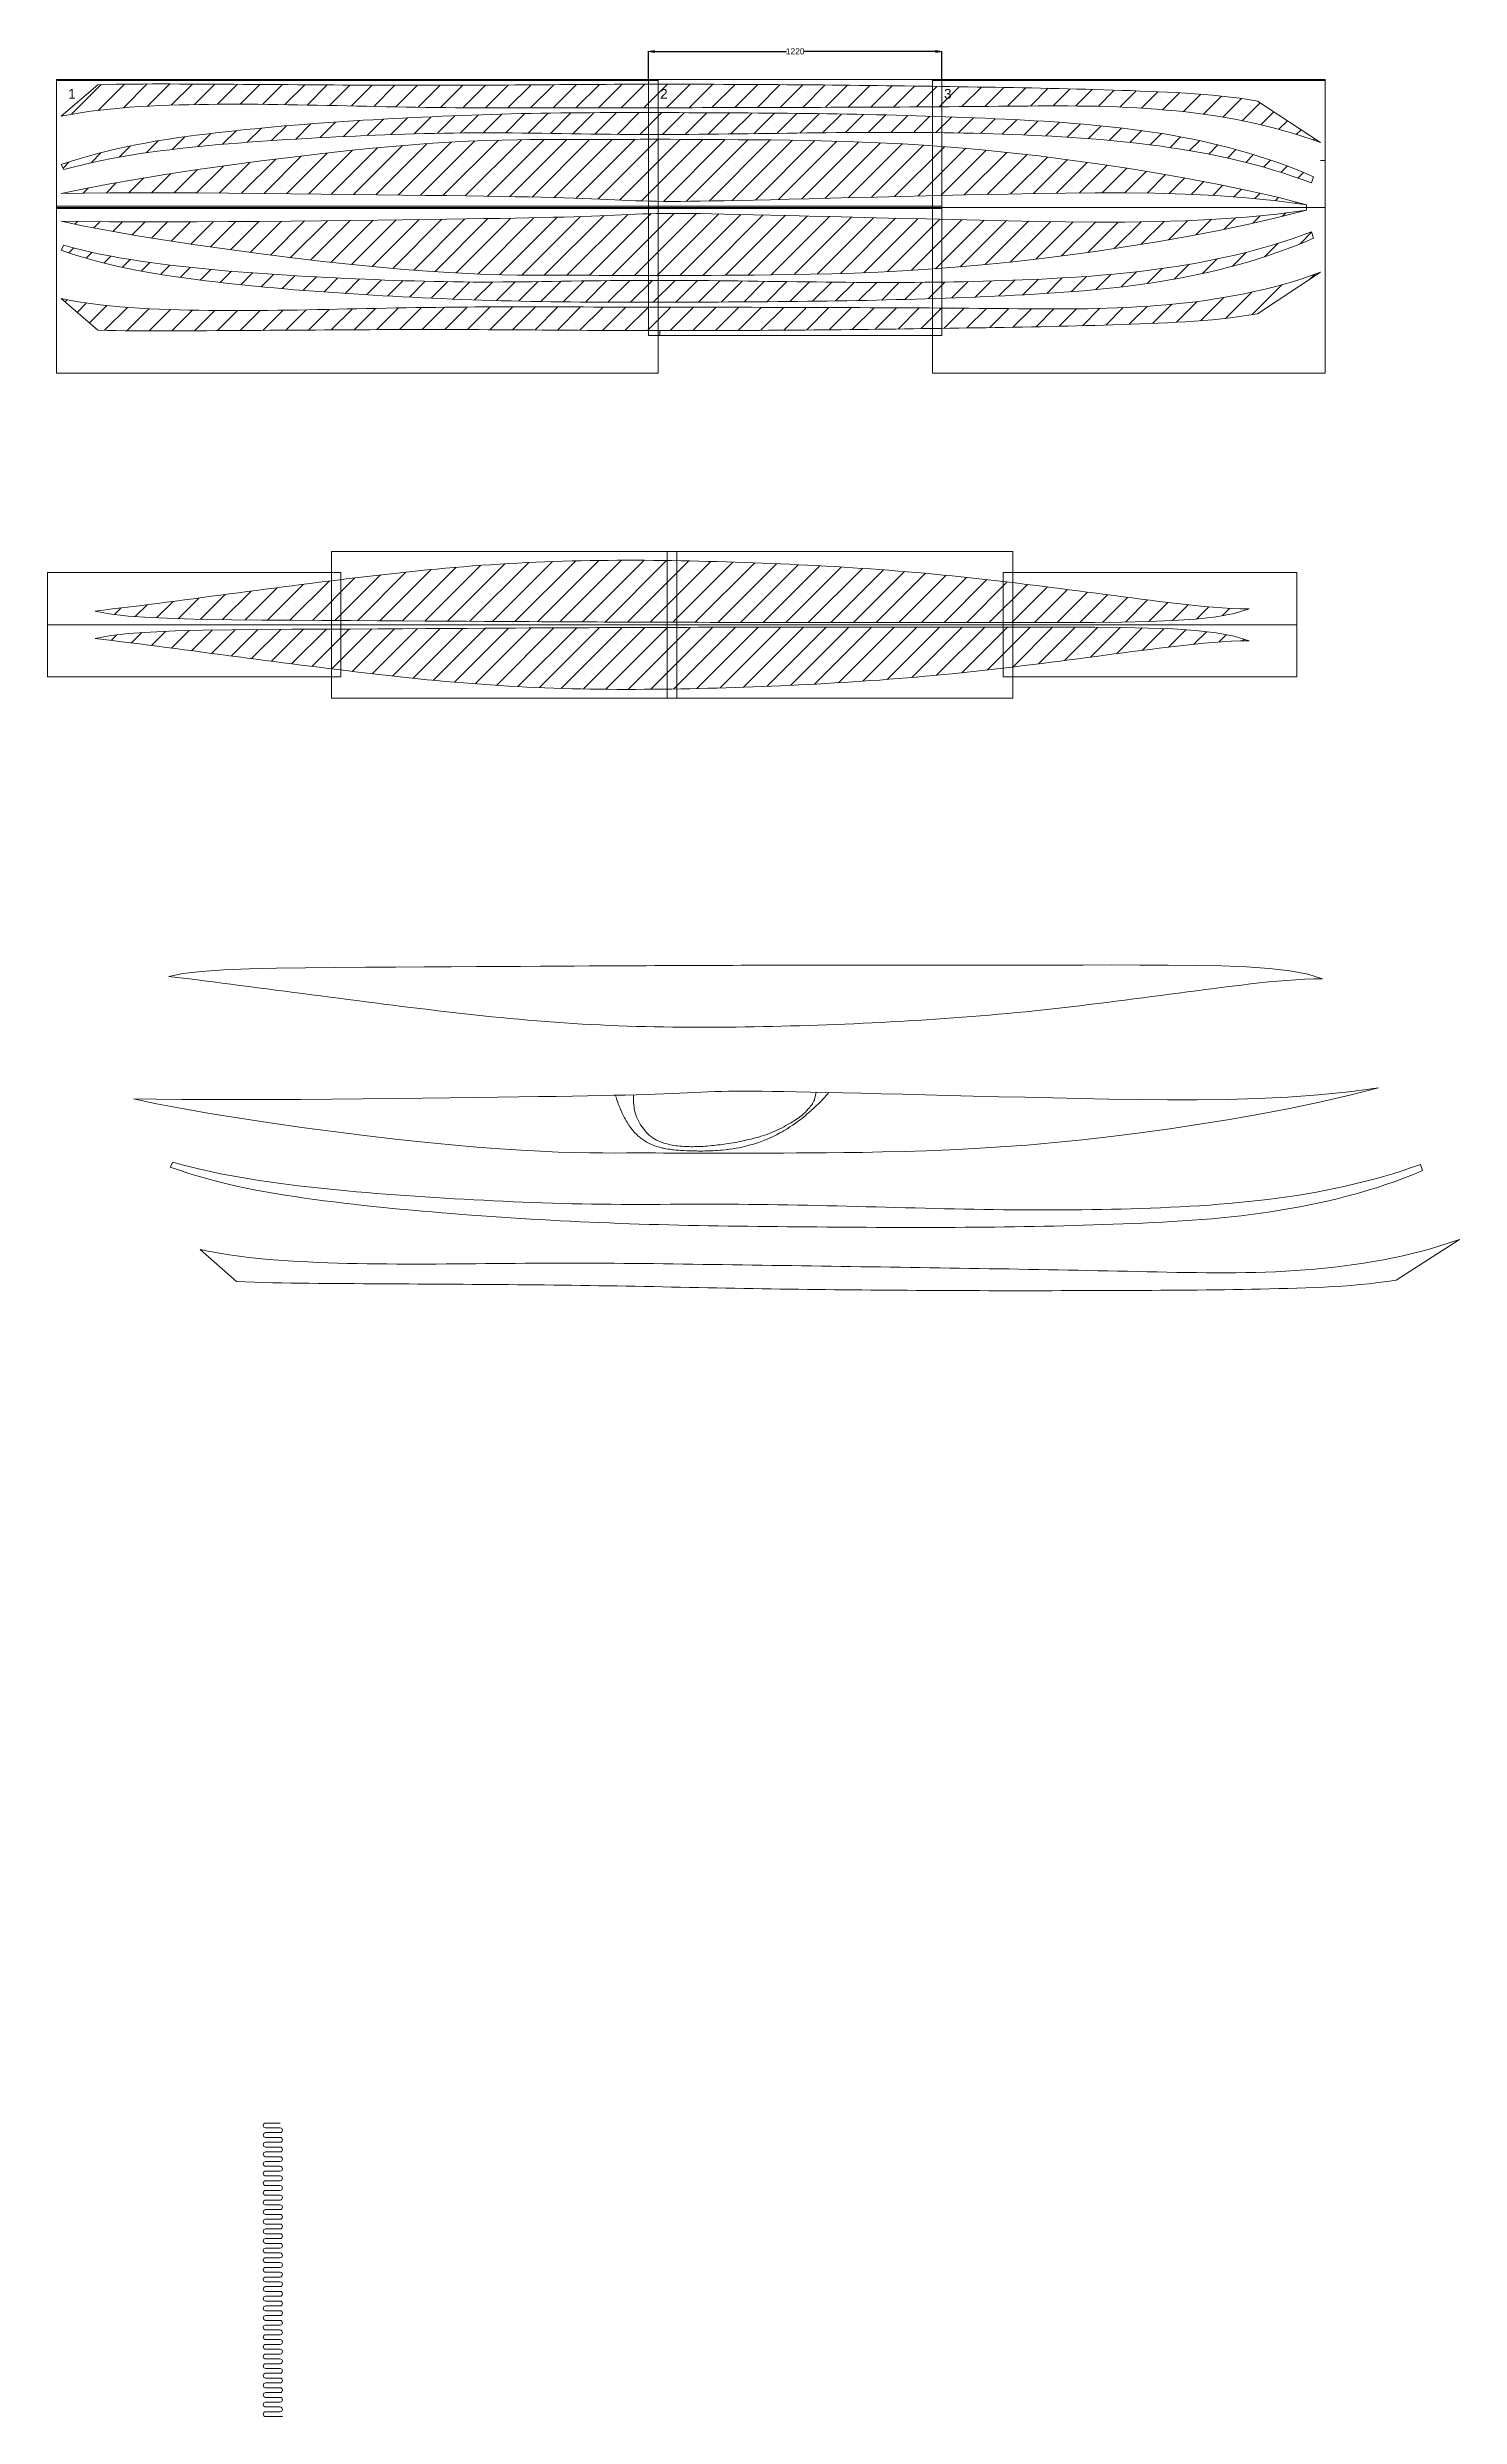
# Model space of a CAD drawing. Header units: millimetres. Extents: x -751 to 39822, y -9875 to 9310.
# Drawn here: x 7323 to 13191, y -2237 to 7607 of the extents above; entities that cross this region are included whole.
import ezdxf
from ezdxf.enums import TextEntityAlignment as Align

# ---------------------------------------------------------------- set-up
doc = ezdxf.new("R2010")
doc.units = ezdxf.units.MM
doc.header["$MEASUREMENT"] = 0
doc.header["$PDSIZE"] = -5
doc.layers.get('0').update_dxf_attribs({"lineweight": 0})
doc.layers.get('Defpoints').update_dxf_attribs({"lineweight": 0})
doc.styles.get("Standard").update_dxf_attribs({"font": 'arial.ttf'})
doc.dimstyles.get("Standard").update_dxf_attribs({"dimtxt": 25, "dimasz": 25, "dimexe": 0.2, "dimexo": 0.05, "dimgap": 0.09, "dimtad": 0, "dimdec": 0, "dimzin": 0, "dimdsep": 46, "dimtxsty": 'Standard', "dimblk": 'VDDIM_DEFAULT', "dimcen": 0.09, "dimclre": 256, "dimclrt": 256, "dimadec": 0, "dimazin": 0, "dimtfac": 1, "dimtdec": 4, "dimtix": 1, "dimtmove": 0, "dimatfit": 3, "dimfxl": 1, "dimtolj": 1, "dimtzin": 0, "dimarcsym": 0})
pattern_1 = [(45, (0, 0), (-47.02617, 47.02617), [])]

msp = doc.modelspace()

# ---------------------------------------------------------------- texts
at = {"color": 1}
for s, p in [('1', (7409.14598, 7434.47492)), ('2', (9869.14598, 7434.42492)), ('3', (11049.14598, 7434.42492))]:
    msp.add_text(s, height=40, dxfattribs=at).set_placement(p, align=Align.TOP_LEFT)

# ---------------------------------------------------------------- blocks, each defined once
blk = doc.blocks.new('VDDIM_DEFAULT')
at = {"linetype": 'Continuous'}
blk.add_hatch(color=0, dxfattribs=at).paths.add_polyline_path([(0, 0), (-1, -0.1665), (-1, 0.1665)], flags=0)
at = {"color": 0, "linetype": 'Continuous'}
blk.add_lwpolyline([(0, 0), (-1, -0.1665), (-1, 0.1665), (0, 0)], dxfattribs=at)
blk = doc.blocks.new('*D911')
at = {"lineweight": -2}
for p, q in [((9820.3, 7474.4), (9820.3, 7591.2)), ((11040.3, 7474.4), (11040.3, 7591.2))]:
    blk.add_line(p, q, dxfattribs=at)
at = {"color": 0, "lineweight": -2}
for p, q in [((9845.3, 7591), (10394.1, 7591)), ((11015.3, 7591), (10466.4, 7591))]:
    blk.add_line(p, q, dxfattribs=at)
at = {"layer": 'Defpoints', "color": 0}
for p in [(11040.3, 7591), (9820.3, 7474.3), (11040.3, 7474.3)]:
    blk.add_point(p, dxfattribs=at)
at = {"color": 0, "lineweight": -2, "xscale": 25, "yscale": 25, "zscale": 25, "rotation": 180}
blk.add_blockref('VDDIM_DEFAULT', (9820.3, 7591), dxfattribs=at)
at = {"color": 0, "lineweight": -2, "xscale": 25, "yscale": 25, "zscale": 25}
blk.add_blockref('VDDIM_DEFAULT', (11040.3, 7591), dxfattribs=at)
at = {"insert": (10430.3, 7591), "char_height": 25, "attachment_point": 5}
blk.add_mtext('\\A1;1220', dxfattribs=at)

# ---------------------------------------------------------------- dimensions: what is measured, and where the dimension line sits
dim = msp.add_linear_dim(base=(11040.28202, 7591.01081), p1=(9820.28202, 7474.34374), p2=(11040.28202, 7474.34374), dimstyle='Standard')
dim.commit()
dim.dimension.update_dxf_attribs({"geometry": '*D911', "text_midpoint": (10430.28202, 7591.01081)})

# ---------------------------------------------------------------- hatches: boundary and pattern name
h = msp.add_hatch()
h.set_pattern_fill('_USER', color=252, scale=66.505047, angle=45, style=0, pattern_type=0)
h.set_pattern_definition(pattern_1)
h.paths.add_polyline_path([(12613.0985, 7212.08402), (12351.44832, 7384.4512), (12314.34566, 7390.65345), (12277.13399, 7396.14305), (12239.8259, 7400.97779), (12202.43231, 7405.21766), (12164.96242, 7408.91938), (12127.43221, 7412.14185), (12089.84922, 7414.94397), (12052.22606, 7417.38561), (12014.577, 7419.5225), (11976.90789, 7421.41571), (11939.233, 7423.1219), (11901.56326, 7424.70005), (11863.90589, 7426.18697), (11826.25931, 7427.5898), (11788.62018, 7428.91352), (11750.98686, 7430.16113), (11713.35942, 7431.33871), (11675.7345, 7432.44925), (11638.1105, 7433.49872), (11600.48747, 7434.49124), (11562.86206, 7435.43073), (11525.23097, 7436.3223), (11487.59594, 7437.17096), (11449.95194, 7437.98071), (11412.3007, 7438.75351), (11374.64397, 7439.49442), (11336.98176, 7440.2044), (11299.31581, 7440.88643), (11261.64448, 7441.5445), (11223.97285, 7442.17958), (11186.29927, 7442.7947), (11148.62549, 7443.39379), (11110.95152, 7443.9779), (11073.2791, 7444.55097), (11035.61164, 7445.11503), (10997.94579, 7445.67199), (10960.28322, 7446.2209), (10922.62393, 7446.76089), (10884.96617, 7447.28873), (10847.30994, 7447.80362), (10809.65523, 7448.30445), (10772.00031, 7448.78935), (10734.34687, 7449.25718), (10696.69148, 7449.70505), (10659.03583, 7450.13286), (10621.37989, 7450.53775), (10583.72195, 7450.91864), (10546.06201, 7451.27552), (10508.40008, 7451.60943), (10470.73617, 7451.92037), (10433.07199, 7452.21039), (10395.40753, 7452.47834), (10357.74113, 7452.7273), (10320.07448, 7452.95627), (10282.40761, 7453.16828), (10244.74051, 7453.3623), (10207.07319, 7453.53925), (10169.40736, 7453.70224), (10131.74135, 7453.8492), (10094.07684, 7453.98115), (10056.41211, 7454.09503), (10018.74882, 7454.19002), (9981.08527, 7454.26392), (9943.42143, 7454.31584), (9905.75729, 7454.34374), (9868.09452, 7454.3457), (9830.43139, 7454.32063), (9792.76959, 7454.2665), (9755.10571, 7454.18243), (9717.4431, 7454.06534), (9679.7784, 7453.91625), (9642.11501, 7453.7382), (9604.45132, 7453.53612), (9566.78735, 7453.31199), (9529.12316, 7453.0709), (9491.4588, 7452.81679), (9453.79433, 7452.55374), (9416.13148, 7452.28464), (9378.46692, 7452.01453), (9340.80409, 7451.74741), (9303.13965, 7451.48633), (9265.47703, 7451.23522), (9227.81289, 7450.99817), (9190.14894, 7450.77603), (9152.48692, 7450.57194), (9114.82516, 7450.38887), (9077.16198, 7450.22676), (9039.49912, 7450.08961), (9001.8349, 7449.97858), (8964.17275, 7449.89749), (8926.50828, 7449.84641), (8888.8439, 7449.82937), (8851.18031, 7449.84727), (8813.51602, 7449.90317), (8775.85081, 7449.9932), (8738.18549, 7450.11413), (8700.52036, 7450.26411), (8662.85538, 7450.43802), (8625.18981, 7450.63294), (8587.52448, 7450.84597), (8549.86035, 7451.07389), (8512.19534, 7451.31187), (8474.53127, 7451.55779), (8436.86743, 7451.80775), (8399.20561, 7452.05767), (8361.5426, 7452.30667), (8323.88177, 7452.55358), (8286.21972, 7452.7985), (8248.55882, 7453.04041), (8210.89771, 7453.2793), (8173.23572, 7453.5152), (8135.57369, 7453.74817), (8097.91162, 7453.97802), (8060.24831, 7454.20403), (8022.58394, 7454.4259), (7984.91867, 7454.64392), (7947.25249, 7454.85688), (7909.58493, 7455.05484), (7871.91697, 7455.22088), (7834.24938, 7455.33685), (7796.58195, 7455.38581), (7758.91532, 7455.35182), (7721.25063, 7455.21677), (7683.58831, 7454.96358), (7645.92818, 7454.57549), (7608.27133, 7454.03423), (7570.6181, 7453.32502), (7532.96959, 7452.42866), (7380.28202, 7321.31767), (7420.62154, 7329.01012), (7461.08949, 7335.79305), (7501.67166, 7341.73338), (7542.35481, 7346.8952), (7583.1271, 7351.34596), (7623.97398, 7355.15269), (7664.88256, 7358.38056), (7705.84046, 7361.09482), (7746.83282, 7363.36356), (7787.84725, 7365.25304), (7828.8707, 7366.82731), (7869.8948, 7368.13457), (7910.91859, 7369.19187), (7951.94246, 7370.01609), (7992.96656, 7370.62031), (8033.99093, 7371.02048), (8075.01612, 7371.23268), (8116.03977, 7371.27084), (8157.06478, 7371.15102), (8198.09068, 7370.8881), (8239.11613, 7370.49719), (8280.142, 7369.99327), (8321.16865, 7369.39141), (8362.19507, 7368.70549), (8403.22196, 7367.94952), (8444.24897, 7367.13758), (8485.2763, 7366.28369), (8526.30344, 7365.40171), (8567.3304, 7364.50577), (8608.35822, 7363.61079), (8649.38538, 7362.73087), (8690.41273, 7361.87896), (8731.43976, 7361.06795), (8772.46652, 7360.30209), (8813.49356, 7359.58516), (8854.52041, 7358.91919), (8895.54795, 7358.30725), (8936.57535, 7357.75137), (8977.60268, 7357.25545), (9018.63165, 7356.82247), (9059.65977, 7356.45461), (9100.69044, 7356.15461), (9141.72203, 7355.92572), (9182.7528, 7355.76577), (9223.78436, 7355.66781), (9264.8183, 7355.62384), (9305.85114, 7355.62587), (9346.88446, 7355.66598), (9387.91986, 7355.73602), (9428.95214, 7355.82704), (9469.98799, 7355.93205), (9511.02053, 7356.04314), (9552.05472, 7356.15119), (9593.08878, 7356.24924), (9634.121, 7356.33527), (9675.15478, 7356.41137), (9716.18678, 7356.48042), (9757.21871, 7356.54354), (9798.25058, 7356.60261), (9839.28246, 7356.66168), (9880.31432, 7356.71971), (9921.34792, 7356.78176), (9962.37988, 7356.8478), (10003.41193, 7356.92091), (10044.44579, 7357.00295), (10085.47975, 7357.093), (10126.51379, 7357.18907), (10167.54623, 7357.29206), (10208.58044, 7357.39916), (10249.61467, 7357.51022), (10290.64724, 7357.62424), (10331.68153, 7357.74029), (10372.71413, 7357.85637), (10413.74675, 7357.9735), (10454.77764, 7358.08855), (10495.81022, 7358.20256), (10536.84111, 7358.31771), (10577.87375, 7358.43674), (10618.90476, 7358.56085), (10659.93759, 7358.69491), (10700.96885, 7358.83901), (10742.0003, 7358.99705), (10783.03193, 7359.17016), (10824.0655, 7359.3622), (10865.09764, 7359.57432), (10906.13176, 7359.80933), (10947.16616, 7360.06638), (10988.19913, 7360.34449), (11029.23405, 7360.6415), (11070.26915, 7360.95358), (11111.30275, 7361.28069), (11152.3382, 7361.61973), (11193.37209, 7361.96973), (11234.4044, 7362.32786), (11275.43677, 7362.69096), (11316.46751, 7363.05909), (11357.49651, 7363.42424), (11398.52514, 7363.75932), (11439.55125, 7364.03051), (11480.57785, 7364.20664), (11521.60111, 7364.25479), (11562.62232, 7364.14197), (11603.64445, 7363.83622), (11644.66371, 7363.30532), (11685.68305, 7362.51553), (11726.70038, 7361.43565), (11767.71528, 7360.03281), (11808.72566, 7358.27601), (11849.72277, 7356.14339), (11890.70119, 7353.60791), (11931.64539, 7350.64788), (11972.55337, 7347.23723), (12013.41125, 7343.35218), (12054.21534, 7338.96783), (12094.9518, 7334.06131), (12135.6169, 7328.6066), (12176.19852, 7322.58188), (12216.68954, 7315.96029), (12257.07613, 7308.72005), (12297.34108, 7300.84024), (12337.46716, 7292.29616), (12377.44057, 7283.06896), (12417.24068, 7273.13402), (12456.85367, 7262.47038), (12496.264, 7251.05523), (12535.45277, 7238.86679), (12574.40279, 7225.88428)], flags=0)
h = msp.add_hatch()
h.set_pattern_fill('_USER', color=252, scale=66.505047, angle=45, style=0, pattern_type=0)
h.set_pattern_definition(pattern_1)
h.paths.add_polyline_path([(12584.81192, 7070.06227), (12575.80389, 7044.10929), (12537.67437, 7058.19183), (12499.27556, 7071.59748), (12460.62464, 7084.34551), (12421.74045, 7096.45226), (12382.63672, 7107.93367), (12343.33402, 7118.80775), (12303.84776, 7129.09007), (12264.19851, 7138.79815), (12224.39832, 7147.94927), (12184.46943, 7156.56095), (12144.42727, 7164.64772), (12104.28901, 7172.22901), (12064.07348, 7179.32017), (12023.79783, 7185.93892), (11983.47582, 7192.10238), (11943.11616, 7197.82922), (11902.71911, 7203.14028), (11862.28832, 7208.05702), (11821.82403, 7212.59806), (11781.3282, 7216.78538), (11740.80111, 7220.64017), (11700.24637, 7224.18116), (11659.66425, 7227.4297), (11619.05839, 7230.40538), (11578.42906, 7233.13038), (11537.77651, 7235.62452), (11497.10439, 7237.90806), (11456.41294, 7240.00167), (11415.70582, 7241.92562), (11374.98316, 7243.69059), (11334.24673, 7245.3028), (11293.49826, 7246.76512), (11252.7395, 7248.08262), (11211.9722, 7249.25915), (11171.19642, 7250.2998), (11130.41729, 7251.20841), (11089.63147, 7251.98924), (11048.84581, 7252.64713), (11008.05865, 7253.18581), (10967.27513, 7253.60947), (10926.4936, 7253.92217), (10885.71584, 7254.12967), (10844.94357, 7254.23532), (10804.17685, 7254.24386), (10763.4192, 7254.16507), (10722.66561, 7254.00444), (10681.91617, 7253.7706), (10641.17099, 7253.47083), (10600.42677, 7253.11297), (10559.68701, 7252.70509), (10518.94841, 7252.25502), (10478.20936, 7251.76923), (10437.4683, 7251.25739), (10396.72696, 7250.72438), (10355.98549, 7250.18054), (10315.23888, 7249.63168), (10274.48893, 7249.08692), (10233.73403, 7248.55222), (10192.97606, 7248.03636), (10152.21494, 7247.54577), (10111.45085, 7247.08925), (10070.68387, 7246.67172), (10029.9158, 7246.30213), (9989.14842, 7245.98757), (9948.38011, 7245.73398), (9907.61269, 7245.55134), (9866.84621, 7245.44388), (9826.0808, 7245.42124), (9785.31992, 7245.48983), (9744.55858, 7245.65715), (9703.80366, 7245.93057), (9663.05179, 7246.31268), (9622.30284, 7246.79195), (9581.5582, 7247.34518), (9540.81425, 7247.9536), (9500.0741, 7248.59465), (9459.33244, 7249.24979), (9418.59067, 7249.89713), (9377.84857, 7250.51738), (9337.10414, 7251.08754), (9296.35717, 7251.58982), (9255.60737, 7252.00204), (9214.8528, 7252.3034), (9174.09489, 7252.47373), (9133.32999, 7252.49224), (9092.55958, 7252.34079), (9051.78527, 7252.01412), (9011.00548, 7251.52089), (8970.2237, 7250.86849), (8929.44086, 7250.06403), (8888.65892, 7249.11562), (8847.87999, 7248.02915), (8807.10569, 7246.81256), (8766.33664, 7245.47398), (8725.57512, 7244.02015), (8684.82325, 7242.45849), (8644.08129, 7240.79646), (8603.35207, 7239.04231), (8562.63667, 7237.20196), (8521.93638, 7235.28352), (8481.2522, 7233.28579), (8440.58281, 7231.1988), (8399.92524, 7229.01379), (8359.27916, 7226.71956), (8318.64379, 7224.30598), (8278.01558, 7221.7626), (8237.39479, 7219.08093), (8196.77905, 7216.24831), (8156.16825, 7213.25662), (8115.55938, 7210.09386), (8074.95113, 7206.75192), (8034.34286, 7203.2193), (7993.73174, 7199.48654), (7953.11813, 7195.54163), (7912.50353, 7191.36896), (7871.90255, 7186.93295), (7831.32998, 7182.19667), (7790.8001, 7177.12371), (7750.32666, 7171.67713), (7709.92598, 7165.8205), (7669.61165, 7159.51673), (7629.39844, 7152.72973), (7589.30064, 7145.42223), (7549.33371, 7137.55899), (7509.51258, 7129.10086), (7469.85137, 7120.01381), (7430.36385, 7110.25956), (7391.06661, 7099.80165), (7380.28202, 7120.38862), (7419.21792, 7133.52505), (7458.37713, 7145.80686), (7497.74511, 7157.27674), (7537.30752, 7167.97839), (7577.04983, 7177.95553), (7616.95953, 7187.24962), (7657.02124, 7195.90557), (7697.22165, 7203.9669), (7737.54601, 7211.4746), (7777.98001, 7218.47492), (7818.5101, 7225.00884), (7859.12092, 7231.1199), (7899.80115, 7236.85194), (7940.53305, 7242.24819), (7981.30515, 7247.35216), (8022.10342, 7252.20669), (8062.91375, 7256.84904), (8103.73582, 7261.29227), (8144.56835, 7265.54434), (8185.4106, 7269.61221), (8226.26351, 7273.50399), (8267.12665, 7277.22562), (8307.99843, 7280.7861), (8348.88047, 7284.19234), (8389.7715, 7287.45164), (8430.67196, 7290.57078), (8471.58059, 7293.55874), (8512.49781, 7296.42161), (8553.42338, 7299.16736), (8594.35672, 7301.80311), (8635.29774, 7304.33563), (8676.24536, 7306.77408), (8717.20117, 7309.12233), (8758.16367, 7311.38278), (8799.13332, 7313.55186), (8840.10844, 7315.62993), (8881.08965, 7317.61394), (8922.07645, 7319.50288), (8963.07018, 7321.29672), (9004.06657, 7322.99248), (9045.06851, 7324.59029), (9086.07596, 7326.08693), (9127.08552, 7327.48244), (9168.10056, 7328.77492), (9209.11938, 7329.96354), (9250.14026, 7331.04596), (9291.16316, 7332.02031), (9332.19149, 7332.88654), (9373.22015, 7333.6449), (9414.2509, 7334.29926), (9455.2838, 7334.85537), (9496.31725, 7335.32069), (9537.35302, 7335.70081), (9578.3895, 7336.00201), (9619.42676, 7336.23122), (9660.46488, 7336.39336), (9701.50225, 7336.49556), (9742.54232, 7336.54354), (9783.58011, 7336.54464), (9824.61737, 7336.50391), (9865.6542, 7336.42796), (9906.69066, 7336.32307), (9947.72514, 7336.19533), (9988.75942, 7336.05151), (10029.79184, 7335.89467), (10070.82241, 7335.72499), (10111.85108, 7335.53924), (10152.8795, 7335.33334), (10193.90592, 7335.10359), (10234.93363, 7334.84792), (10275.95937, 7334.56314), (10316.98469, 7334.24551), (10358.00958, 7333.89266), (10399.03565, 7333.49984), (10440.0612, 7333.06519), (10481.08618, 7332.5855), (10522.11226, 7332.05771), (10563.13936, 7331.47689), (10604.16748, 7330.84204), (10645.19486, 7330.14844), (10686.22487, 7329.39452), (10727.25577, 7328.57674), (10768.28584, 7327.69276), (10809.31677, 7326.74204), (10850.34682, 7325.72106), (10891.37596, 7324.62828), (10932.40419, 7323.46253), (10973.42976, 7322.21976), (11014.45266, 7320.89878), (11055.47286, 7319.49825), (11096.49033, 7318.01443), (11137.50336, 7316.44684), (11178.51361, 7314.79309), (11219.51765, 7313.04949), (11260.51719, 7311.21602), (11301.51047, 7309.2895), (11342.49912, 7307.26413), (11383.47782, 7305.11984), (11424.44624, 7302.83156), (11465.39732, 7300.37568), (11506.33244, 7297.72796), (11547.24791, 7294.86338), (11588.13833, 7291.75712), (11629.00172, 7288.38617), (11669.83778, 7284.72649), (11710.64111, 7280.75241), (11751.4097, 7276.43939), (11792.13989, 7271.76512), (11832.82966, 7266.70424), (11873.47531, 7261.23088), (11914.07317, 7255.32306), (11954.62294, 7248.9559), (11995.11583, 7242.10513), (12035.54148, 7234.75444), (12075.88105, 7226.88679), (12116.11572, 7218.48635), (12156.23171, 7209.53532), (12196.21188, 7200.017), (12236.03911, 7189.91651), (12275.69624, 7179.21715), (12315.16445, 7167.90103), (12354.43167, 7155.95339), (12393.47737, 7143.35655), (12432.28609, 7130.0936), (12470.83902, 7116.14986), (12509.12409, 7101.50737), (12547.12077, 7086.15047)], flags=0)
h = msp.add_hatch()
h.set_pattern_fill('_USER', color=252, scale=66.505047, angle=45, style=0, pattern_type=0)
h.set_pattern_definition(pattern_1)
h.paths.add_polyline_path([(12554.49253, 6953.88331), (12434.478, 6984.68676), (12309.49476, 7013.31391), (12184.37436, 7039.2888), (12059.25058, 7063.08081), (11934.32999, 7084.99982), (11809.87338, 7105.22585), (11686.20924, 7123.84083), (11563.71182, 7140.85087), (11442.79935, 7156.2028), (11323.9138, 7169.80484), (11207.51576, 7181.54082), (11094.02518, 7191.38789), (10983.79087, 7199.50573), (10877.1549, 7206.06977), (10774.45931, 7211.25493), (10676.04955, 7215.23985), (10582.26598, 7218.20183), (10493.45403, 7220.31883), (10409.95576, 7221.76799), (10332.11492, 7222.72692), (10260.27356, 7223.37378), (10194.73301, 7223.87687), (10135.28685, 7224.30392), (10081.40667, 7224.66088), (10032.55232, 7224.95078), (9988.18868, 7225.17785), (9947.78066, 7225.34583), (9910.79149, 7225.45878), (9876.68437, 7225.52092), (9844.92252, 7225.53582), (9814.97084, 7225.5089), (9786.29424, 7225.44388), (9758.37456, 7225.34786), (9730.78169, 7225.22781), (9703.10416, 7225.09183), (9674.92879, 7224.9479), (9645.84748, 7224.80498), (9615.44537, 7224.67172), (9583.31268, 7224.55792), (9549.03961, 7224.47393), (9512.21131, 7224.42686), (9472.41967, 7224.42884), (9429.24983, 7224.48472), (9382.25644, 7224.52282), (9330.92304, 7224.35077), (9274.73824, 7223.76386), (9213.18388, 7222.55686), (9145.74688, 7220.5279), (9071.91077, 7217.47279), (8991.1574, 7213.19069), (8902.97433, 7207.47891), (8806.84346, 7200.13577), (8702.25134, 7190.95993), (8588.81138, 7179.77276), (8467.66642, 7166.64282), (8340.93938, 7151.80278), (8210.76337, 7135.48786), (8079.2674, 7117.93375), (7948.56747, 7099.3738), (7820.76533, 7080.04474), (7697.93737, 7060.18177), (7582.12638, 7040.01874), (7475.3104, 7019.79374), (7380.28202, 6999.8822), (7474.59627, 7001.40978), (7580.93625, 7002.41985), (7696.1373, 7002.87079), (7818.24424, 7002.83387), (7945.24915, 7002.38175), (8075.10428, 7001.58978), (8205.74021, 7000.53179), (8335.0743, 6999.28092), (8461.01038, 6997.91186), (8581.44634, 6996.49793), (8694.29126, 6995.11278), (8798.42736, 6993.79892), (8894.24531, 6992.55178), (8982.26514, 6991.36086), (9063.01174, 6990.21481), (9137.00702, 6989.10179), (9204.77083, 6988.00891), (9266.8315, 6986.92281), (9323.71226, 6985.82773), (9375.93974, 6984.70793), (9424.03887, 6983.54376), (9468.5329, 6982.31779), (9509.84007, 6981.0278), (9548.31599, 6979.68093), (9584.30779, 6978.29087), (9618.16091, 6976.87389), (9650.21741, 6975.45284), (9680.82102, 6974.05279), (9710.31211, 6972.70287), (9739.03105, 6971.43693), (9767.32326, 6970.29275), (9795.53588, 6969.30892), (9824.07024, 6968.52084), (9853.48683, 6967.94189), (9884.38847, 6967.58087), (9917.37799, 6967.44084), (9953.05991, 6967.52787), (9992.03198, 6967.84283), (10034.89194, 6968.38893), (10082.23754, 6969.16685), (10134.65975, 6970.17591), (10192.75632, 6971.41678), (10257.10816, 6972.88778), (10327.94706, 6974.57993), (10404.95648, 6976.46783), (10487.76725, 6978.52692), (10576.01363, 6980.73181), (10669.32476, 6983.05879), (10767.33828, 6985.48178), (10869.68335, 6987.97691), (10975.9942, 6990.5208), (11085.90508, 6993.08789), (11199.04515, 6995.65092), (11315.05203, 6998.17077), (11433.5498, 7000.47184), (11554.17101, 7002.2788), (11676.56515, 7003.28989), (11800.40539, 7003.1678), (11925.38693, 7001.5339), (12051.24393, 6997.9569), (12177.74609, 6991.93693), (12304.69021, 6982.90283), (12431.91204, 6970.19978)], flags=0)
h = msp.add_hatch()
h.set_pattern_fill('_USER', color=252, scale=66.505047, angle=45, style=0, pattern_type=0)
h.set_pattern_definition(pattern_1)
h.paths.add_polyline_path([(12554.49253, 6930.99836), (12434.478, 6900.19491), (12309.49476, 6871.56776), (12184.37436, 6845.59287), (12059.25058, 6821.80086), (11934.32999, 6799.88185), (11809.87338, 6779.65583), (11686.20924, 6761.04084), (11563.71182, 6744.0308), (11442.79935, 6728.67887), (11323.9138, 6715.07684), (11207.51576, 6703.34085), (11094.02518, 6693.49378), (10983.79087, 6685.37594), (10877.1549, 6678.8119), (10774.45931, 6673.62674), (10676.04955, 6669.64182), (10582.26598, 6666.67984), (10493.45403, 6664.56284), (10409.95576, 6663.11368), (10332.11492, 6662.15475), (10260.27356, 6661.5079), (10194.73301, 6661.00481), (10135.28685, 6660.57775), (10081.40667, 6660.22079), (10032.55232, 6659.9309), (9988.18868, 6659.70382), (9947.78066, 6659.53584), (9910.79149, 6659.4229), (9876.68437, 6659.36075), (9844.92252, 6659.34585), (9814.97084, 6659.37277), (9786.29424, 6659.4378), (9758.37456, 6659.53381), (9730.78169, 6659.65387), (9703.10416, 6659.78984), (9674.92879, 6659.93377), (9645.84748, 6660.07669), (9615.44537, 6660.20996), (9583.31268, 6660.32375), (9549.03961, 6660.40774), (9512.21131, 6660.45481), (9472.41967, 6660.45284), (9429.24983, 6660.39696), (9382.25644, 6660.35886), (9330.92304, 6660.5309), (9274.73824, 6661.11781), (9213.18388, 6662.32482), (9145.74688, 6664.35377), (9071.91077, 6667.40888), (8991.1574, 6671.69098), (8902.97433, 6677.40277), (8806.84346, 6684.74591), (8702.25134, 6693.92174), (8588.81138, 6705.10892), (8467.66642, 6718.23885), (8340.93938, 6733.07889), (8210.76337, 6749.39382), (8079.2674, 6766.94793), (7948.56747, 6785.50788), (7820.76533, 6804.83694), (7697.93737, 6824.69991), (7582.12638, 6844.86293), (7475.3104, 6865.08794), (7380.28202, 6884.99947), (7474.59627, 6883.47189), (7580.93625, 6882.46182), (7696.1373, 6882.01088), (7818.24424, 6882.0478), (7945.24915, 6882.49992), (8075.10428, 6883.29189), (8205.74021, 6884.34989), (8335.0743, 6885.60075), (8461.01038, 6886.96981), (8581.44634, 6888.38374), (8694.29126, 6889.76889), (8798.42736, 6891.08275), (8894.24531, 6892.32989), (8982.26514, 6893.52081), (9063.01174, 6894.66686), (9137.00702, 6895.77989), (9204.77083, 6896.87276), (9266.8315, 6897.95887), (9323.71226, 6899.05395), (9375.93974, 6900.17375), (9424.03887, 6901.33791), (9468.5329, 6902.56389), (9509.84007, 6903.85387), (9548.31599, 6905.20075), (9584.30779, 6906.5908), (9618.16091, 6908.00778), (9650.21741, 6909.42883), (9680.82102, 6910.82888), (9710.31211, 6912.1788), (9739.03105, 6913.44474), (9767.32326, 6914.58892), (9795.53588, 6915.57275), (9824.07024, 6916.36083), (9853.48683, 6916.93978), (9884.38847, 6917.3008), (9917.37799, 6917.44084), (9953.05991, 6917.3538), (9992.03198, 6917.03884), (10034.89194, 6916.49274), (10082.23754, 6915.71482), (10134.65975, 6914.70576), (10192.75632, 6913.46489), (10257.10816, 6911.99389), (10327.94706, 6910.30174), (10404.95648, 6908.41385), (10487.76725, 6906.35475), (10576.01363, 6904.14986), (10669.32476, 6901.82288), (10767.33828, 6899.39989), (10869.68335, 6896.90477), (10975.9942, 6894.36087), (11085.90508, 6891.79378), (11199.04515, 6889.23075), (11315.05203, 6886.7109), (11433.5498, 6884.40983), (11554.17101, 6882.60287), (11676.56515, 6881.59178), (11800.40539, 6881.71387), (11925.38693, 6883.34777), (12051.24393, 6886.92477), (12177.74609, 6892.94474), (12304.69021, 6901.97884), (12431.91204, 6914.68189)], flags=0)
h = msp.add_hatch()
h.set_pattern_fill('_USER', color=252, scale=66.505047, angle=45, style=0, pattern_type=0)
h.set_pattern_definition(pattern_1)
h.paths.add_polyline_path([(12584.81192, 6814.8194), (12575.80389, 6840.77238), (12537.67437, 6826.68984), (12499.27556, 6813.28419), (12460.62464, 6800.53617), (12421.74045, 6788.42941), (12382.63672, 6776.94801), (12343.33402, 6766.07392), (12303.84776, 6755.7916), (12264.19851, 6746.08353), (12224.39832, 6736.9324), (12184.46943, 6728.32072), (12144.42727, 6720.23395), (12104.28901, 6712.65266), (12064.07348, 6705.56151), (12023.79783, 6698.94275), (11983.47582, 6692.77929), (11943.11616, 6687.05245), (11902.71911, 6681.74139), (11862.28832, 6676.82466), (11821.82403, 6672.28362), (11781.3282, 6668.09629), (11740.80111, 6664.2415), (11700.24637, 6660.70051), (11659.66425, 6657.45197), (11619.05839, 6654.47629), (11578.42906, 6651.75129), (11537.77651, 6649.25716), (11497.10439, 6646.97361), (11456.41294, 6644.88), (11415.70582, 6642.95605), (11374.98316, 6641.19109), (11334.24673, 6639.57887), (11293.49826, 6638.11655), (11252.7395, 6636.79906), (11211.9722, 6635.62252), (11171.19642, 6634.58187), (11130.41729, 6633.67326), (11089.63147, 6632.89243), (11048.84581, 6632.23454), (11008.05865, 6631.69586), (10967.27513, 6631.27221), (10926.4936, 6630.9595), (10885.71584, 6630.75201), (10844.94357, 6630.64636), (10804.17685, 6630.63782), (10763.4192, 6630.7166), (10722.66561, 6630.87723), (10681.91617, 6631.11107), (10641.17099, 6631.41084), (10600.42677, 6631.76871), (10559.68701, 6632.17659), (10518.94841, 6632.62665), (10478.20936, 6633.11244), (10437.4683, 6633.62428), (10396.72696, 6634.15729), (10355.98549, 6634.70113), (10315.23888, 6635.24999), (10274.48893, 6635.79475), (10233.73403, 6636.32945), (10192.97606, 6636.84531), (10152.21494, 6637.33591), (10111.45085, 6637.79242), (10070.68387, 6638.20995), (10029.9158, 6638.57954), (9989.14842, 6638.89411), (9948.38011, 6639.14769), (9907.61269, 6639.33033), (9866.84621, 6639.4378), (9826.0808, 6639.46043), (9785.31992, 6639.39184), (9744.55858, 6639.22452), (9703.80366, 6638.9511), (9663.05179, 6638.56899), (9622.30284, 6638.08972), (9581.5582, 6637.5365), (9540.81425, 6636.92808), (9500.0741, 6636.28702), (9459.33244, 6635.63189), (9418.59067, 6634.98454), (9377.84857, 6634.36429), (9337.10414, 6633.79414), (9296.35717, 6633.29186), (9255.60737, 6632.87964), (9214.8528, 6632.57827), (9174.09489, 6632.40795), (9133.32999, 6632.38944), (9092.55958, 6632.54088), (9051.78527, 6632.86755), (9011.00548, 6633.36079), (8970.2237, 6634.01318), (8929.44086, 6634.81764), (8888.65892, 6635.76606), (8847.87999, 6636.85252), (8807.10569, 6638.06911), (8766.33664, 6639.40769), (8725.57512, 6640.86152), (8684.82325, 6642.42318), (8644.08129, 6644.08521), (8603.35207, 6645.83936), (8562.63667, 6647.67971), (8521.93638, 6649.59815), (8481.2522, 6651.59588), (8440.58281, 6653.68287), (8399.92524, 6655.86789), (8359.27916, 6658.16211), (8318.64379, 6660.57569), (8278.01558, 6663.11908), (8237.39479, 6665.80074), (8196.77905, 6668.63336), (8156.16825, 6671.62506), (8115.55938, 6674.78782), (8074.95113, 6678.12975), (8034.34286, 6681.66238), (7993.73174, 6685.39513), (7953.11813, 6689.34004), (7912.50353, 6693.51272), (7871.90255, 6697.94872), (7831.32998, 6702.685), (7790.8001, 6707.75797), (7750.32666, 6713.20454), (7709.92598, 6719.06117), (7669.61165, 6725.36495), (7629.39844, 6732.15195), (7589.30064, 6739.45944), (7549.33371, 6747.32269), (7509.51258, 6755.78081), (7469.85137, 6764.86786), (7430.36385, 6774.62212), (7391.06661, 6785.08002), (7380.28202, 6764.49305), (7419.21792, 6751.35663), (7458.37713, 6739.07482), (7497.74511, 6727.60494), (7537.30752, 6716.90328), (7577.04983, 6706.92614), (7616.95953, 6697.63205), (7657.02124, 6688.9761), (7697.22165, 6680.91477), (7737.54601, 6673.40707), (7777.98001, 6666.40675), (7818.5101, 6659.87284), (7859.12092, 6653.76178), (7899.80115, 6648.02974), (7940.53305, 6642.63348), (7981.30515, 6637.52952), (8022.10342, 6632.67499), (8062.91375, 6628.03263), (8103.73582, 6623.58941), (8144.56835, 6619.33734), (8185.4106, 6615.26947), (8226.26351, 6611.37768), (8267.12665, 6607.65605), (8307.99843, 6604.09558), (8348.88047, 6600.68933), (8389.7715, 6597.43003), (8430.67196, 6594.31089), (8471.58059, 6591.32293), (8512.49781, 6588.46006), (8553.42338, 6585.71431), (8594.35672, 6583.07856), (8635.29774, 6580.54604), (8676.24536, 6578.1076), (8717.20117, 6575.75934), (8758.16367, 6573.49889), (8799.13332, 6571.32981), (8840.10844, 6569.25174), (8881.08965, 6567.26773), (8922.07645, 6565.3788), (8963.07018, 6563.58495), (9004.06657, 6561.88919), (9045.06851, 6560.29139), (9086.07596, 6558.79475), (9127.08552, 6557.39924), (9168.10056, 6556.10676), (9209.11938, 6554.91813), (9250.14026, 6553.83572), (9291.16316, 6552.86137), (9332.19149, 6551.99513), (9373.22015, 6551.23677), (9414.2509, 6550.58241), (9455.2838, 6550.02631), (9496.31725, 6549.56098), (9537.35302, 6549.18086), (9578.3895, 6548.87967), (9619.42676, 6548.65045), (9660.46488, 6548.48831), (9701.50225, 6548.38611), (9742.54232, 6548.33813), (9783.58011, 6548.33704), (9824.61737, 6548.37776), (9865.6542, 6548.45371), (9906.69066, 6548.55861), (9947.72514, 6548.68634), (9988.75942, 6548.83016), (10029.79184, 6548.987), (10070.82241, 6549.15668), (10111.85108, 6549.34243), (10152.8795, 6549.54833), (10193.90592, 6549.77808), (10234.93363, 6550.03376), (10275.95937, 6550.31854), (10316.98469, 6550.63616), (10358.00958, 6550.98901), (10399.03565, 6551.38184), (10440.0612, 6551.81648), (10481.08618, 6552.29617), (10522.11226, 6552.82397), (10563.13936, 6553.40478), (10604.16748, 6554.03963), (10645.19486, 6554.73323), (10686.22487, 6555.48716), (10727.25577, 6556.30494), (10768.28584, 6557.18892), (10809.31677, 6558.13963), (10850.34682, 6559.16062), (10891.37596, 6560.25339), (10932.40419, 6561.41914), (10973.42976, 6562.66191), (11014.45266, 6563.98289), (11055.47286, 6565.38343), (11096.49033, 6566.86724), (11137.50336, 6568.43483), (11178.51361, 6570.08859), (11219.51765, 6571.83219), (11260.51719, 6573.66565), (11301.51047, 6575.59218), (11342.49912, 6577.61754), (11383.47782, 6579.76184), (11424.44624, 6582.05011), (11465.39732, 6584.506), (11506.33244, 6587.15372), (11547.24791, 6590.0183), (11588.13833, 6593.12456), (11629.00172, 6596.4955), (11669.83778, 6600.15518), (11710.64111, 6604.12927), (11751.4097, 6608.44229), (11792.13989, 6613.11655), (11832.82966, 6618.17743), (11873.47531, 6623.6508), (11914.07317, 6629.55861), (11954.62294, 6635.92577), (11995.11583, 6642.77655), (12035.54148, 6650.12724), (12075.88105, 6657.99488), (12116.11572, 6666.39532), (12156.23171, 6675.34635), (12196.21188, 6684.86468), (12236.03911, 6694.96516), (12275.69624, 6705.66452), (12315.16445, 6716.98065), (12354.43167, 6728.92828), (12393.47737, 6741.52512), (12432.28609, 6754.78808), (12470.83902, 6768.73181), (12509.12409, 6783.3743), (12547.12077, 6798.7312)], flags=0)
h = msp.add_hatch()
h.set_pattern_fill('_USER', color=252, scale=66.505047, angle=45, style=0, pattern_type=0)
h.set_pattern_definition(pattern_1)
h.paths.add_polyline_path([(12613.0985, 6672.79765), (12351.44832, 6500.43048), (12314.34566, 6494.22822), (12277.13399, 6488.73863), (12239.8259, 6483.90388), (12202.43231, 6479.66402), (12164.96242, 6475.96229), (12127.43221, 6472.73983), (12089.84922, 6469.9377), (12052.22606, 6467.49606), (12014.577, 6465.35917), (11976.90789, 6463.46597), (11939.233, 6461.75977), (11901.56326, 6460.18163), (11863.90589, 6458.6947), (11826.25931, 6457.29188), (11788.62018, 6455.96815), (11750.98686, 6454.72055), (11713.35942, 6453.54296), (11675.7345, 6452.43242), (11638.1105, 6451.38295), (11600.48747, 6450.39044), (11562.86206, 6449.45094), (11525.23097, 6448.55937), (11487.59594, 6447.71072), (11449.95194, 6446.90096), (11412.3007, 6446.12817), (11374.64397, 6445.38726), (11336.98176, 6444.67727), (11299.31581, 6443.99524), (11261.64448, 6443.33718), (11223.97285, 6442.70209), (11186.29927, 6442.08698), (11148.62549, 6441.48788), (11110.95152, 6440.90377), (11073.2791, 6440.33071), (11035.61164, 6439.76665), (10997.94579, 6439.20968), (10960.28322, 6438.66077), (10922.62393, 6438.12078), (10884.96617, 6437.59295), (10847.30994, 6437.07806), (10809.65523, 6436.57722), (10772.00031, 6436.09232), (10734.34687, 6435.62449), (10696.69148, 6435.17662), (10659.03583, 6434.74882), (10621.37989, 6434.34392), (10583.72195, 6433.96303), (10546.06201, 6433.60616), (10508.40008, 6433.27224), (10470.73617, 6432.9613), (10433.07199, 6432.67128), (10395.40753, 6432.40333), (10357.74113, 6432.15437), (10320.07448, 6431.92541), (10282.40761, 6431.71339), (10244.74051, 6431.51938), (10207.07319, 6431.34243), (10169.40736, 6431.17944), (10131.74135, 6431.03248), (10094.07684, 6430.90053), (10056.41211, 6430.78664), (10018.74882, 6430.69166), (9981.08527, 6430.61775), (9943.42143, 6430.56583), (9905.75729, 6430.53793), (9868.09452, 6430.53597), (9830.43139, 6430.56104), (9792.76959, 6430.61517), (9755.10571, 6430.69925), (9717.4431, 6430.81633), (9679.7784, 6430.96542), (9642.11501, 6431.14348), (9604.45132, 6431.34556), (9566.78735, 6431.56968), (9529.12316, 6431.81077), (9491.4588, 6432.06488), (9453.79433, 6432.32794), (9416.13148, 6432.59704), (9378.46692, 6432.86715), (9340.80409, 6433.13427), (9303.13965, 6433.39534), (9265.47703, 6433.64646), (9227.81289, 6433.8835), (9190.14894, 6434.10565), (9152.48692, 6434.30973), (9114.82516, 6434.4928), (9077.16198, 6434.65492), (9039.49912, 6434.79206), (9001.8349, 6434.9031), (8964.17275, 6434.98418), (8926.50828, 6435.03526), (8888.8439, 6435.0523), (8851.18031, 6435.0344), (8813.51602, 6434.97851), (8775.85081, 6434.88848), (8738.18549, 6434.76754), (8700.52036, 6434.61756), (8662.85538, 6434.44366), (8625.18981, 6434.24873), (8587.52448, 6434.0357), (8549.86035, 6433.80779), (8512.19534, 6433.5698), (8474.53127, 6433.32389), (8436.86743, 6433.07393), (8399.20561, 6432.82401), (8361.5426, 6432.57501), (8323.88177, 6432.3281), (8286.21972, 6432.08317), (8248.55882, 6431.84126), (8210.89771, 6431.60238), (8173.23572, 6431.36648), (8135.57369, 6431.13351), (8097.91162, 6430.90366), (8060.24831, 6430.67765), (8022.58394, 6430.45577), (7984.91867, 6430.23775), (7947.25249, 6430.0248), (7909.58493, 6429.82683), (7871.91697, 6429.6608), (7834.24938, 6429.54483), (7796.58195, 6429.49587), (7758.91532, 6429.52985), (7721.25063, 6429.66491), (7683.58831, 6429.9181), (7645.92818, 6430.30618), (7608.27133, 6430.84745), (7570.6181, 6431.55665), (7532.96959, 6432.45301), (7380.28202, 6563.564), (7420.62154, 6555.87155), (7461.08949, 6549.08862), (7501.67166, 6543.14829), (7542.35481, 6537.98648), (7583.1271, 6533.53572), (7623.97398, 6529.72899), (7664.88256, 6526.50111), (7705.84046, 6523.78685), (7746.83282, 6521.51811), (7787.84725, 6519.62864), (7828.8707, 6518.05436), (7869.8948, 6516.74711), (7910.91859, 6515.6898), (7951.94246, 6514.86559), (7992.96656, 6514.26136), (8033.99093, 6513.8612), (8075.01612, 6513.64899), (8116.03977, 6513.61083), (8157.06478, 6513.73066), (8198.09068, 6513.99358), (8239.11613, 6514.38448), (8280.142, 6514.8884), (8321.16865, 6515.49026), (8362.19507, 6516.17618), (8403.22196, 6516.93215), (8444.24897, 6517.74409), (8485.2763, 6518.59798), (8526.30344, 6519.47997), (8567.3304, 6520.3759), (8608.35822, 6521.27089), (8649.38538, 6522.1508), (8690.41273, 6523.00271), (8731.43976, 6523.81372), (8772.46652, 6524.57958), (8813.49356, 6525.29652), (8854.52041, 6525.96248), (8895.54795, 6526.57443), (8936.57535, 6527.1303), (8977.60268, 6527.62622), (9018.63165, 6528.05921), (9059.65977, 6528.42706), (9100.69044, 6528.72706), (9141.72203, 6528.95595), (9182.7528, 6529.1159), (9223.78436, 6529.21386), (9264.8183, 6529.25784), (9305.85114, 6529.2558), (9346.88446, 6529.2157), (9387.91986, 6529.14565), (9428.95214, 6529.05463), (9469.98799, 6528.94962), (9511.02053, 6528.83854), (9552.05472, 6528.73049), (9593.08878, 6528.63243), (9634.121, 6528.54641), (9675.15478, 6528.47031), (9716.18678, 6528.40125), (9757.21871, 6528.33813), (9798.25058, 6528.27907), (9839.28246, 6528.22), (9880.31432, 6528.16196), (9921.34792, 6528.09992), (9962.37988, 6528.03387), (10003.41193, 6527.96077), (10044.44579, 6527.87873), (10085.47975, 6527.78868), (10126.51379, 6527.6926), (10167.54623, 6527.58961), (10208.58044, 6527.48251), (10249.61467, 6527.37145), (10290.64724, 6527.25744), (10331.68153, 6527.14138), (10372.71413, 6527.0253), (10413.74675, 6526.90817), (10454.77764, 6526.79312), (10495.81022, 6526.67911), (10536.84111, 6526.56396), (10577.87375, 6526.44494), (10618.90476, 6526.32083), (10659.93759, 6526.18677), (10700.96885, 6526.04266), (10742.0003, 6525.88462), (10783.03193, 6525.71151), (10824.0655, 6525.51947), (10865.09764, 6525.30735), (10906.13176, 6525.07235), (10947.16616, 6524.81529), (10988.19913, 6524.53719), (11029.23405, 6524.24017), (11070.26915, 6523.92809), (11111.30275, 6523.60098), (11152.3382, 6523.26195), (11193.37209, 6522.91195), (11234.4044, 6522.55382), (11275.43677, 6522.19071), (11316.46751, 6521.82259), (11357.49651, 6521.45744), (11398.52514, 6521.12236), (11439.55125, 6520.85116), (11480.57785, 6520.67504), (11521.60111, 6520.62688), (11562.62232, 6520.7397), (11603.64445, 6521.04545), (11644.66371, 6521.57635), (11685.68305, 6522.36615), (11726.70038, 6523.44602), (11767.71528, 6524.84886), (11808.72566, 6526.60567), (11849.72277, 6528.73829), (11890.70119, 6531.27376), (11931.64539, 6534.2338), (11972.55337, 6537.64444), (12013.41125, 6541.5295), (12054.21534, 6545.91385), (12094.9518, 6550.82036), (12135.6169, 6556.27508), (12176.19852, 6562.29979), (12216.68954, 6568.92139), (12257.07613, 6576.16163), (12297.34108, 6584.04143), (12337.46716, 6592.58552), (12377.44057, 6601.81271), (12417.24068, 6611.74765), (12456.85367, 6622.41129), (12496.264, 6633.82644), (12535.45277, 6646.01488), (12574.40279, 6658.99739)], flags=0)
h = msp.add_hatch()
h.set_pattern_fill('_USER', color=8, scale=66.505047, angle=45, style=0, pattern_type=0)
h.set_pattern_definition(pattern_1)
h.paths.add_polyline_path([(12316.48409, 5274.32894), (12279.97462, 5275.01679), (12242.37077, 5276.46171), (12204.79372, 5278.56686), (12167.24265, 5281.25571), (12129.71782, 5284.45272), (12092.21584, 5288.08374), (12054.73872, 5292.07086), (12017.28388, 5296.33975), (11979.85077, 5300.81371), (11942.43883, 5305.41687), (11905.04579, 5310.09182), (11867.67082, 5314.82181), (11830.31081, 5319.59972), (11792.9618, 5324.41776), (11755.62183, 5329.26577), (11718.28891, 5334.13783), (11680.95881, 5339.02276), (11643.62984, 5343.9148), (11606.29889, 5348.80379), (11568.96372, 5353.68279), (11531.62177, 5358.54181), (11494.2719, 5363.36984), (11456.91358, 5368.15673), (11419.54764, 5372.88976), (11382.1707, 5377.55879), (11344.78359, 5382.15281), (11307.38576, 5386.6608), (11269.97466, 5391.07176), (11232.55172, 5395.37384), (11195.11494, 5399.55672), (11157.66377, 5403.61479), (11120.20074, 5407.54773), (11082.72474, 5411.35569), (11045.23659, 5415.03988), (11007.7366, 5418.59876), (10970.22672, 5422.03487), (10932.70669, 5425.34686), (10895.17763, 5428.53473), (10857.63981, 5431.60085), (10820.09353, 5434.54285), (10782.53879, 5437.36479), (10744.9767, 5440.06972), (10707.40784, 5442.65984), (10669.8308, 5445.13786), (10632.2467, 5447.50785), (10594.6547, 5449.77285), (10557.05678, 5451.93575), (10519.45151, 5453.99975), (10481.83891, 5455.96876), (10444.22066, 5457.84379), (10406.59564, 5459.62873), (10368.96554, 5461.32274), (10331.33059, 5462.9287), (10293.69152, 5464.44576), (10256.04872, 5465.87679), (10218.40422, 5467.22079), (10180.75634, 5468.4808), (10143.10677, 5469.65682), (10105.4572, 5470.74987), (10067.80593, 5471.75977), (10030.15636, 5472.68382), (9992.50509, 5473.51576), (9954.85213, 5474.24982), (9917.19917, 5474.88177), (9879.54282, 5475.40484), (9841.88648, 5475.8148), (9804.22674, 5476.10571), (9766.56532, 5476.27284), (9728.9022, 5476.30976), (9691.23569, 5476.21273), (9653.56918, 5475.97482), (9615.90098, 5475.59077), (9578.23448, 5475.05686), (9540.57136, 5474.36666), (9502.90993, 5473.51576), (9465.25528, 5472.49773), (9427.6074, 5471.30782), (9389.96629, 5469.94181), (9352.33534, 5468.39275), (9314.71456, 5466.65979), (9277.10393, 5464.74277), (9239.50346, 5462.64473), (9201.91485, 5460.3677), (9164.3364, 5457.91474), (9126.77149, 5455.2877), (9089.21505, 5452.48981), (9051.67216, 5449.52173), (9014.14112, 5446.38687), (8976.62193, 5443.08774), (8939.11618, 5439.62877), (8901.62239, 5436.0218), (8864.14046, 5432.27378), (8826.66868, 5428.39774), (8789.21215, 5424.40181), (8751.76408, 5420.29666), (8714.32787, 5416.09178), (8676.90351, 5411.79681), (8639.48931, 5407.42276), (8602.08527, 5402.97979), (8564.69308, 5398.47281), (8527.30767, 5393.90979), (8489.93242, 5389.29275), (8452.56224, 5384.6288), (8415.19884, 5379.92082), (8377.84052, 5375.17475), (8340.48559, 5370.39481), (8303.13404, 5365.58574), (8265.7825, 5360.75381), (8228.43434, 5355.90174), (8191.08618, 5351.03374), (8153.73802, 5346.15186), (8116.39155, 5341.25982), (8079.04508, 5336.35982), (8041.69692, 5331.45373), (8004.35215, 5326.54475), (7967.00568, 5321.63477), (7929.66091, 5316.72782), (7892.31444, 5311.82579), (7854.96967, 5306.93172), (7817.6232, 5302.05577), (7780.27166, 5297.20979), (7742.91842, 5292.40478), (7705.55671, 5287.6538), (7668.18823, 5282.9697), (7630.8079, 5278.3618), (7593.41571, 5273.84382), (7556.00998, 5269.42777), (7521.4605, 5265.45579), (7579.99774, 5253.25599), (7658.30424, 5244.229), (7751.01086, 5237.97298), (7855.56403, 5233.72204), (7969.35095, 5230.87486), (8089.71308, 5228.97494), (8213.9665, 5227.68801), (8339.40524, 5226.77497), (8463.31152, 5226.06986), (8582.96076, 5225.46297), (8695.63516, 5224.883), (8799.80564, 5224.30693), (8895.77192, 5223.75101), (8983.9912, 5223.22997), (9064.92576, 5222.74703), (9139.02942, 5222.30592), (9206.76614, 5221.90697), (9268.58974, 5221.54798), (9324.9625, 5221.22794), (9376.34162, 5220.94296), (9423.1826, 5220.69099), (9465.95112, 5220.46696), (9505.10776, 5220.26986), (9541.13004, 5220.09595), (9574.48871, 5219.94304), (9605.6579, 5219.8069), (9635.10835, 5219.68396), (9663.3142, 5219.5739), (9690.74959, 5219.47094), (9717.88356, 5219.3729), (9745.19195, 5219.2779), (9773.1455, 5219.18189), (9802.21834, 5219.08198), (9832.88122, 5218.98004), (9865.60996, 5218.87489), (9900.87194, 5218.7699), (9939.14296, 5218.6639), (9980.89548, 5218.5579), (10026.60024, 5218.45393), (10076.73138, 5218.35199), (10131.75963, 5218.25394), (10192.16083, 5218.15996), (10258.40064, 5218.06988), (10330.66127, 5217.9869), (10408.6824, 5217.91189), (10492.16655, 5217.84602), (10580.81566, 5217.79099), (10674.32942, 5217.74696), (10772.41237, 5217.71292), (10874.76449, 5217.68781), (10981.08748, 5217.66692), (11091.08444, 5217.6418), (11204.45649, 5217.59676), (11320.83647, 5217.50972), (11439.06049, 5217.4408), (11557.45244, 5217.53986), (11674.34437, 5218.0228), (11788.09036, 5219.19476), (11897.07358, 5221.47483), (11999.71949, 5225.42284), (12094.50862, 5231.7537), (12179.98357, 5241.35186), (12254.77161, 5255.26073), (12316.48409, 5274.32894)], flags=0)
h = msp.add_hatch()
h.set_pattern_fill('_USER', color=8, scale=66.505047, angle=45, style=0, pattern_type=0)
h.set_pattern_definition(pattern_1)
h.paths.add_polyline_path([(12316.48409, 5141.81081), (12279.97462, 5141.12296), (12242.37077, 5139.67804), (12204.79372, 5137.57289), (12167.24265, 5134.88405), (12129.71782, 5131.68703), (12092.21584, 5128.05602), (12054.73872, 5124.0689), (12017.28388, 5119.8), (11979.85077, 5115.32605), (11942.43883, 5110.72289), (11905.04579, 5106.04793), (11867.67082, 5101.31795), (11830.31081, 5096.54004), (11792.9618, 5091.722), (11755.62183, 5086.87398), (11718.28891, 5082.00192), (11680.95881, 5077.117), (11643.62984, 5072.22496), (11606.29889, 5067.33596), (11568.96372, 5062.45696), (11531.62177, 5057.59794), (11494.2719, 5052.76991), (11456.91358, 5047.98303), (11419.54764, 5043.24999), (11382.1707, 5038.58096), (11344.78359, 5033.98695), (11307.38576, 5029.47896), (11269.97466, 5025.06799), (11232.55172, 5020.76591), (11195.11494, 5016.58304), (11157.66377, 5012.52497), (11120.20074, 5008.59203), (11082.72474, 5004.78406), (11045.23659, 5001.09988), (11007.7366, 4997.541), (10970.22672, 4994.10489), (10932.70669, 4990.79289), (10895.17763, 4987.60503), (10857.63981, 4984.53891), (10820.09353, 4981.59691), (10782.53879, 4978.77497), (10744.9767, 4976.07004), (10707.40784, 4973.47992), (10669.8308, 4971.00189), (10632.2467, 4968.6319), (10594.6547, 4966.3669), (10557.05678, 4964.20401), (10519.45151, 4962.14), (10481.83891, 4960.17099), (10444.22066, 4958.29597), (10406.59564, 4956.51102), (10368.96554, 4954.81701), (10331.33059, 4953.21105), (10293.69152, 4951.694), (10256.04872, 4950.26296), (10218.40422, 4948.91896), (10180.75634, 4947.65895), (10143.10677, 4946.48293), (10105.4572, 4945.38989), (10067.80593, 4944.37998), (10030.15636, 4943.45593), (9992.50509, 4942.624), (9954.85213, 4941.88994), (9917.19917, 4941.25798), (9879.54282, 4940.73491), (9841.88648, 4940.32496), (9804.22674, 4940.03404), (9766.56532, 4939.86691), (9728.9022, 4939.83), (9691.23569, 4939.92702), (9653.56918, 4940.16494), (9615.90098, 4940.54899), (9578.23448, 4941.08289), (9540.57136, 4941.7731), (9502.90993, 4942.624), (9465.25528, 4943.64203), (9427.6074, 4944.83193), (9389.96629, 4946.19795), (9352.33534, 4947.74701), (9314.71456, 4949.47996), (9277.10393, 4951.39699), (9239.50346, 4953.49503), (9201.91485, 4955.77205), (9164.3364, 4958.22501), (9126.77149, 4960.85205), (9089.21505, 4963.64995), (9051.67216, 4966.61802), (9014.14112, 4969.75289), (8976.62193, 4973.05201), (8939.11618, 4976.51098), (8901.62239, 4980.11795), (8864.14046, 4983.86598), (8826.66868, 4987.74202), (8789.21215, 4991.73794), (8751.76408, 4995.84309), (8714.32787, 5000.04798), (8676.90351, 5004.34295), (8639.48931, 5008.717), (8602.08527, 5013.15997), (8564.69308, 5017.66694), (8527.30767, 5022.22997), (8489.93242, 5026.84701), (8452.56224, 5031.51096), (8415.19884, 5036.21893), (8377.84052, 5040.96501), (8340.48559, 5045.74495), (8303.13404, 5050.55401), (8265.7825, 5055.38594), (8228.43434, 5060.23802), (8191.08618, 5065.10601), (8153.73802, 5069.98789), (8116.39155, 5074.87993), (8079.04508, 5079.77993), (8041.69692, 5084.68603), (8004.35215, 5089.595), (7967.00568, 5094.50499), (7929.66091, 5099.41193), (7892.31444, 5104.31396), (7854.96967, 5109.20803), (7817.6232, 5114.08399), (7780.27166, 5118.92997), (7742.91842, 5123.73497), (7705.55671, 5128.48596), (7668.18823, 5133.17005), (7630.8079, 5137.77795), (7593.41571, 5142.29594), (7556.00998, 5146.71198), (7521.4605, 5150.68397), (7579.99774, 5162.88377), (7658.30424, 5171.91076), (7751.01086, 5178.16678), (7855.56403, 5182.41772), (7969.35095, 5185.26489), (8089.71308, 5187.16481), (8213.9665, 5188.45174), (8339.40524, 5189.36479), (8463.31152, 5190.06989), (8582.96076, 5190.67678), (8695.63516, 5191.25675), (8799.80564, 5191.83282), (8895.77192, 5192.38874), (8983.9912, 5192.90978), (9064.92576, 5193.39272), (9139.02942, 5193.83383), (9206.76614, 5194.23278), (9268.58974, 5194.59177), (9324.9625, 5194.91181), (9376.34162, 5195.1968), (9423.1826, 5195.44877), (9465.95112, 5195.67279), (9505.10776, 5195.8699), (9541.13004, 5196.0438), (9574.48871, 5196.19671), (9605.6579, 5196.33286), (9635.10835, 5196.45579), (9663.3142, 5196.56586), (9690.74959, 5196.66881), (9717.88356, 5196.76686), (9745.19195, 5196.86185), (9773.1455, 5196.95787), (9802.21834, 5197.05777), (9832.88122, 5197.15971), (9865.60996, 5197.26487), (9900.87194, 5197.36985), (9939.14296, 5197.47586), (9980.89548, 5197.58186), (10026.60024, 5197.68583), (10076.73138, 5197.78777), (10131.75963, 5197.88581), (10192.16083, 5197.97979), (10258.40064, 5198.06988), (10330.66127, 5198.15285), (10408.6824, 5198.22787), (10492.16655, 5198.29374), (10580.81566, 5198.34877), (10674.32942, 5198.3928), (10772.41237, 5198.42683), (10874.76449, 5198.45195), (10981.08748, 5198.47283), (11091.08444, 5198.49795), (11204.45649, 5198.54299), (11320.83647, 5198.63003), (11439.06049, 5198.69895), (11557.45244, 5198.59989), (11674.34437, 5198.11695), (11788.09036, 5196.945), (11897.07358, 5194.66492), (11999.71949, 5190.71692), (12094.50862, 5184.38605), (12179.98357, 5174.7879), (12254.77161, 5160.87903), (12316.48409, 5141.81081)], flags=0)

# ---------------------------------------------------------------- linework, layer by layer
at = {"color": 3}
for p, q in [((7360.28202, 7469.34374), (7360.28202, 7474.34374)), ((9820.28202, 7469.39374), (9820.28202, 7474.39374)), ((9860.28202, 7469.34374), (9860.28202, 7474.34374)), ((12633.0985, 7469.34374), (12633.0985, 7474.34374)), ((7360.28202, 6942.43986), (7360.28202, 6947.43986)), ((7360.28202, 6937.43986), (7360.28202, 6942.43986)), ((9820.28202, 6942.43986), (9820.28202, 6947.43986)), ((9820.28202, 6937.43986), (9820.28202, 6942.43986)), ((9860.28202, 6942.43986), (9860.28202, 6947.43986)), ((9860.28202, 6937.43986), (9860.28202, 6942.43986)), ((11040.28202, 6942.43986), (11040.28202, 6947.43986)), ((11040.28202, 6937.43986), (11040.28202, 6942.43986))]:
    msp.add_line(p, q, dxfattribs=at)
for p, q in [((9860.28202, 7474.34374), (9905.75729, 7474.34374)), ((9860.28202, 7474.34374), (9860.28202, 6410.53597)), ((7360.28202, 6942.43986), (12633.0985, 6942.43986)), ((12554.49253, 6930.99836), (12554.49253, 6953.88331)), ((12515.16453, 5208.06988), (7322.78007, 5208.06988)), ((8229.86926, -1017.11816), (8289.86926, -1017.11816)), ((8229.86926, -1037.11816), (8289.86926, -1037.11816)), ((8229.86926, -1057.11816), (8289.86926, -1057.11816)), ((8229.86926, -1077.11816), (8289.86926, -1077.11816)), ((8229.86926, -1097.11816), (8289.86926, -1097.11816)), ((8229.86926, -1117.11816), (8289.86926, -1117.11816)), ((8229.86926, -1137.11816), (8289.86926, -1137.11816)), ((8229.86926, -1157.11816), (8289.86926, -1157.11816)), ((8229.86926, -1177.11816), (8289.86926, -1177.11816)), ((8229.86926, -1197.11816), (8289.86926, -1197.11816)), ((8229.86926, -1217.11816), (8289.86926, -1217.11816)), ((8229.86926, -1237.11816), (8289.86926, -1237.11816)), ((8229.86926, -1257.11816), (8289.86926, -1257.11816)), ((8229.86926, -1277.11816), (8289.86926, -1277.11816)), ((8229.86926, -1297.11816), (8289.86926, -1297.11816)), ((8229.86926, -1317.11816), (8289.86926, -1317.11816)), ((8229.86926, -1337.11816), (8289.86926, -1337.11816)), ((8229.86926, -1357.11816), (8289.86926, -1357.11816)), ((8229.86926, -1377.11816), (8289.86926, -1377.11816)), ((8229.86926, -1397.11816), (8289.86926, -1397.11816)), ((8229.86926, -1417.11816), (8289.86926, -1417.11816)), ((8229.86926, -1437.11816), (8289.86926, -1437.11816)), ((8229.86926, -1457.11816), (8289.86926, -1457.11816)), ((8229.86926, -1477.11816), (8289.86926, -1477.11816)), ((8229.86926, -1497.11816), (8289.86926, -1497.11816)), ((8229.86926, -1517.11816), (8289.86926, -1517.11816)), ((8229.86926, -1537.11816), (8289.86926, -1537.11816)), ((8229.86926, -1557.11816), (8289.86926, -1557.11816)), ((8229.86926, -1577.11816), (8289.86926, -1577.11816)), ((8229.86926, -1597.11816), (8289.86926, -1597.11816)), ((8229.86926, -1617.11816), (8289.86926, -1617.11816)), ((8229.86926, -1637.11816), (8289.86926, -1637.11816)), ((8229.86926, -1657.11816), (8289.86926, -1657.11816)), ((8229.86926, -1677.11816), (8289.86926, -1677.11816)), ((8229.86926, -1697.11816), (8289.86926, -1697.11816)), ((8229.86926, -1717.11816), (8289.86926, -1717.11816)), ((8229.86926, -1737.11816), (8289.86926, -1737.11816)), ((8229.86926, -1757.11816), (8289.86926, -1757.11816)), ((8229.86926, -1777.11816), (8289.86926, -1777.11816)), ((8229.86926, -1797.11816), (8289.86926, -1797.11816)), ((8229.86926, -1817.11816), (8289.86926, -1817.11816)), ((8229.86926, -1837.11816), (8289.86926, -1837.11816)), ((8229.86926, -1857.11816), (8289.86926, -1857.11816)), ((8229.86926, -1877.11816), (8289.86926, -1877.11816)), ((8229.86926, -1897.11816), (8289.86926, -1897.11816)), ((8229.86926, -1917.11816), (8289.86926, -1917.11816)), ((8229.86926, -1937.11816), (8289.86926, -1937.11816)), ((8229.86926, -1957.11816), (8289.86926, -1957.11816)), ((8229.86926, -1977.11816), (8289.86926, -1977.11816)), ((8229.86926, -1997.11816), (8289.86926, -1997.11816)), ((8229.86926, -2017.11816), (8289.86926, -2017.11816)), ((8229.86926, -2037.11816), (8289.86926, -2037.11816)), ((8229.86926, -2057.11816), (8289.86926, -2057.11816)), ((8229.86926, -2077.11816), (8289.86926, -2077.11816)), ((8229.86926, -2097.11816), (8289.86926, -2097.11816)), ((8229.86926, -2117.11816), (8289.86926, -2117.11816)), ((8229.86926, -2137.11816), (8289.86926, -2137.11816)), ((8229.86926, -2157.11816), (8289.86926, -2157.11816)), ((8229.86926, -2177.11816), (8289.86926, -2177.11816)), ((8229.86926, -2197.11816), (8289.86926, -2197.11816)), ((8229.86926, -2217.11816), (8289.86926, -2217.11816)), ((8229.86926, -2237.11816), (8299.86926, -2237.11816))]:
    msp.add_line(p, q)
at = {"color": 5}
for p, q in [((12613.0985, 7137.86574), (12633.0985, 7137.86574)), ((9868.09452, 6410.53597), (9868.09452, 6430.53597))]:
    msp.add_line(p, q, dxfattribs=at)
for points in [[(7360.28202, 6254.34374), (9860.28202, 6254.34374), (9860.28202, 7474.34374), (7360.28202, 7474.34374)], [(8502.78007, 4903.06988), (9938.9723, 4903.06988), (9938.9723, 5513.06988), (8502.78007, 5513.06988)], [(9898.9723, 4903.06988), (11335.16453, 4903.06988), (11335.16453, 5513.06988), (9898.9723, 5513.06988)], [(7322.78007, 4991.274), (8542.78007, 4991.274), (8542.78007, 5424.86576), (7322.78007, 5424.86576)], [(11295.16453, 4991.274), (12515.16453, 4991.274), (12515.16453, 5424.86576), (11295.16453, 5424.86576)]]:
    msp.add_lwpolyline(points, close=True)
at = {"color": 3}
for points in [[(7360.28202, 7469.34374), (9860.28202, 7469.34374), (9860.28202, 7474.34374), (7360.28202, 7474.34374)], [(11000.28202, 7469.34374), (12633.0985, 7469.34374), (12633.0985, 7474.34374), (11000.28202, 7474.34374)], [(7360.28202, 6937.43986), (9860.28202, 6937.43986), (9860.28202, 6947.43986), (7360.28202, 6947.43986)], [(9820.28202, 6937.43986), (11040.28202, 6937.43986), (11040.28202, 6947.43986), (9820.28202, 6947.43986)]]:
    msp.add_lwpolyline(points, close=True, dxfattribs=at)
at = {"color": 252}
for points in [[(12613.0985, 7212.08402), (12351.44832, 7384.4512), (12314.34566, 7390.65345), (12277.13399, 7396.14305), (12239.8259, 7400.97779), (12202.43231, 7405.21766), (12164.96242, 7408.91938), (12127.43221, 7412.14185), (12089.84922, 7414.94397), (12052.22606, 7417.38561), (12014.577, 7419.5225), (11976.90789, 7421.41571), (11939.233, 7423.1219), (11901.56326, 7424.70005), (11863.90589, 7426.18697), (11826.25931, 7427.5898), (11788.62018, 7428.91352), (11750.98686, 7430.16113), (11713.35942, 7431.33871), (11675.7345, 7432.44925), (11638.1105, 7433.49872), (11600.48747, 7434.49124), (11562.86206, 7435.43073), (11525.23097, 7436.3223), (11487.59594, 7437.17096), (11449.95194, 7437.98071), (11412.3007, 7438.75351), (11374.64397, 7439.49442), (11336.98176, 7440.2044), (11299.31581, 7440.88643), (11261.64448, 7441.5445), (11223.97285, 7442.17958), (11186.29927, 7442.7947), (11148.62549, 7443.39379), (11110.95152, 7443.9779), (11073.2791, 7444.55097), (11035.61164, 7445.11503), (10997.94579, 7445.67199), (10960.28322, 7446.2209), (10922.62393, 7446.76089), (10884.96617, 7447.28873), (10847.30994, 7447.80362), (10809.65523, 7448.30445), (10772.00031, 7448.78935), (10734.34687, 7449.25718), (10696.69148, 7449.70505), (10659.03583, 7450.13286), (10621.37989, 7450.53775), (10583.72195, 7450.91864), (10546.06201, 7451.27552), (10508.40008, 7451.60943), (10470.73617, 7451.92037), (10433.07199, 7452.21039), (10395.40753, 7452.47834), (10357.74113, 7452.7273), (10320.07448, 7452.95627), (10282.40761, 7453.16828), (10244.74051, 7453.3623), (10207.07319, 7453.53925), (10169.40736, 7453.70224), (10131.74135, 7453.8492), (10094.07684, 7453.98115), (10056.41211, 7454.09503), (10018.74882, 7454.19002), (9981.08527, 7454.26392), (9943.42143, 7454.31584), (9905.75729, 7454.34374), (9868.09452, 7454.3457), (9830.43139, 7454.32063), (9792.76959, 7454.2665), (9755.10571, 7454.18243), (9717.4431, 7454.06534), (9679.7784, 7453.91625), (9642.11501, 7453.7382), (9604.45132, 7453.53612), (9566.78735, 7453.31199), (9529.12316, 7453.0709), (9491.4588, 7452.81679), (9453.79433, 7452.55374), (9416.13148, 7452.28464), (9378.46692, 7452.01453), (9340.80409, 7451.74741), (9303.13965, 7451.48633), (9265.47703, 7451.23522), (9227.81289, 7450.99817), (9190.14894, 7450.77603), (9152.48692, 7450.57194), (9114.82516, 7450.38887), (9077.16198, 7450.22676), (9039.49912, 7450.08961), (9001.8349, 7449.97858), (8964.17275, 7449.89749), (8926.50828, 7449.84641), (8888.8439, 7449.82937), (8851.18031, 7449.84727), (8813.51602, 7449.90317), (8775.85081, 7449.9932), (8738.18549, 7450.11413), (8700.52036, 7450.26411), (8662.85538, 7450.43802), (8625.18981, 7450.63294), (8587.52448, 7450.84597), (8549.86035, 7451.07389), (8512.19534, 7451.31187), (8474.53127, 7451.55779), (8436.86743, 7451.80775), (8399.20561, 7452.05767), (8361.5426, 7452.30667), (8323.88177, 7452.55358), (8286.21972, 7452.7985), (8248.55882, 7453.04041), (8210.89771, 7453.2793), (8173.23572, 7453.5152), (8135.57369, 7453.74817), (8097.91162, 7453.97802), (8060.24831, 7454.20403), (8022.58394, 7454.4259), (7984.91867, 7454.64392), (7947.25249, 7454.85688), (7909.58493, 7455.05484), (7871.91697, 7455.22088), (7834.24938, 7455.33685), (7796.58195, 7455.38581), (7758.91532, 7455.35182), (7721.25063, 7455.21677), (7683.58831, 7454.96358), (7645.92818, 7454.57549), (7608.27133, 7454.03423), (7570.6181, 7453.32502), (7532.96959, 7452.42866), (7380.28202, 7321.31767), (7420.62154, 7329.01012), (7461.08949, 7335.79305), (7501.67166, 7341.73338), (7542.35481, 7346.8952), (7583.1271, 7351.34596), (7623.97398, 7355.15269), (7664.88256, 7358.38056), (7705.84046, 7361.09482), (7746.83282, 7363.36356), (7787.84725, 7365.25304), (7828.8707, 7366.82731), (7869.8948, 7368.13457), (7910.91859, 7369.19187), (7951.94246, 7370.01609), (7992.96656, 7370.62031), (8033.99093, 7371.02048), (8075.01612, 7371.23268), (8116.03977, 7371.27084), (8157.06478, 7371.15102), (8198.09068, 7370.8881), (8239.11613, 7370.49719), (8280.142, 7369.99327), (8321.16865, 7369.39141), (8362.19507, 7368.70549), (8403.22196, 7367.94952), (8444.24897, 7367.13758), (8485.2763, 7366.28369), (8526.30344, 7365.40171), (8567.3304, 7364.50577), (8608.35822, 7363.61079), (8649.38538, 7362.73087), (8690.41273, 7361.87896), (8731.43976, 7361.06795), (8772.46652, 7360.30209), (8813.49356, 7359.58516), (8854.52041, 7358.91919), (8895.54795, 7358.30725), (8936.57535, 7357.75137), (8977.60268, 7357.25545), (9018.63165, 7356.82247), (9059.65977, 7356.45461), (9100.69044, 7356.15461), (9141.72203, 7355.92572), (9182.7528, 7355.76577), (9223.78436, 7355.66781), (9264.8183, 7355.62384), (9305.85114, 7355.62587), (9346.88446, 7355.66598), (9387.91986, 7355.73602), (9428.95214, 7355.82704), (9469.98799, 7355.93205), (9511.02053, 7356.04314), (9552.05472, 7356.15119), (9593.08878, 7356.24924), (9634.121, 7356.33527), (9675.15478, 7356.41137), (9716.18678, 7356.48042), (9757.21871, 7356.54354), (9798.25058, 7356.60261), (9839.28246, 7356.66168), (9880.31432, 7356.71971), (9921.34792, 7356.78176), (9962.37988, 7356.8478), (10003.41193, 7356.92091), (10044.44579, 7357.00295), (10085.47975, 7357.093), (10126.51379, 7357.18907), (10167.54623, 7357.29206), (10208.58044, 7357.39916), (10249.61467, 7357.51022), (10290.64724, 7357.62424), (10331.68153, 7357.74029), (10372.71413, 7357.85637), (10413.74675, 7357.9735), (10454.77764, 7358.08855), (10495.81022, 7358.20256), (10536.84111, 7358.31771), (10577.87375, 7358.43674), (10618.90476, 7358.56085), (10659.93759, 7358.69491), (10700.96885, 7358.83901), (10742.0003, 7358.99705), (10783.03193, 7359.17016), (10824.0655, 7359.3622), (10865.09764, 7359.57432), (10906.13176, 7359.80933), (10947.16616, 7360.06638), (10988.19913, 7360.34449), (11029.23405, 7360.6415), (11070.26915, 7360.95358), (11111.30275, 7361.28069), (11152.3382, 7361.61973), (11193.37209, 7361.96973), (11234.4044, 7362.32786), (11275.43677, 7362.69096), (11316.46751, 7363.05909), (11357.49651, 7363.42424), (11398.52514, 7363.75932), (11439.55125, 7364.03051), (11480.57785, 7364.20664), (11521.60111, 7364.25479), (11562.62232, 7364.14197), (11603.64445, 7363.83622), (11644.66371, 7363.30532), (11685.68305, 7362.51553), (11726.70038, 7361.43565), (11767.71528, 7360.03281), (11808.72566, 7358.27601), (11849.72277, 7356.14339), (11890.70119, 7353.60791), (11931.64539, 7350.64788), (11972.55337, 7347.23723), (12013.41125, 7343.35218), (12054.21534, 7338.96783), (12094.9518, 7334.06131), (12135.6169, 7328.6066), (12176.19852, 7322.58188), (12216.68954, 7315.96029), (12257.07613, 7308.72005), (12297.34108, 7300.84024), (12337.46716, 7292.29616), (12377.44057, 7283.06896), (12417.24068, 7273.13402), (12456.85367, 7262.47038), (12496.264, 7251.05523), (12535.45277, 7238.86679), (12574.40279, 7225.88428), (12613.0985, 7212.08402)], [(12584.81192, 7070.06227), (12575.80389, 7044.10929), (12537.67437, 7058.19183), (12499.27556, 7071.59748), (12460.62464, 7084.34551), (12421.74045, 7096.45226), (12382.63672, 7107.93367), (12343.33402, 7118.80775), (12303.84776, 7129.09007), (12264.19851, 7138.79815), (12224.39832, 7147.94927), (12184.46943, 7156.56095), (12144.42727, 7164.64772), (12104.28901, 7172.22901), (12064.07348, 7179.32017), (12023.79783, 7185.93892), (11983.47582, 7192.10238), (11943.11616, 7197.82922), (11902.71911, 7203.14028), (11862.28832, 7208.05702), (11821.82403, 7212.59806), (11781.3282, 7216.78538), (11740.80111, 7220.64017), (11700.24637, 7224.18116), (11659.66425, 7227.4297), (11619.05839, 7230.40538), (11578.42906, 7233.13038), (11537.77651, 7235.62452), (11497.10439, 7237.90806), (11456.41294, 7240.00167), (11415.70582, 7241.92562), (11374.98316, 7243.69059), (11334.24673, 7245.3028), (11293.49826, 7246.76512), (11252.7395, 7248.08262), (11211.9722, 7249.25915), (11171.19642, 7250.2998), (11130.41729, 7251.20841), (11089.63147, 7251.98924), (11048.84581, 7252.64713), (11008.05865, 7253.18581), (10967.27513, 7253.60947), (10926.4936, 7253.92217), (10885.71584, 7254.12967), (10844.94357, 7254.23532), (10804.17685, 7254.24386), (10763.4192, 7254.16507), (10722.66561, 7254.00444), (10681.91617, 7253.7706), (10641.17099, 7253.47083), (10600.42677, 7253.11297), (10559.68701, 7252.70509), (10518.94841, 7252.25502), (10478.20936, 7251.76923), (10437.4683, 7251.25739), (10396.72696, 7250.72438), (10355.98549, 7250.18054), (10315.23888, 7249.63168), (10274.48893, 7249.08692), (10233.73403, 7248.55222), (10192.97606, 7248.03636), (10152.21494, 7247.54577), (10111.45085, 7247.08925), (10070.68387, 7246.67172), (10029.9158, 7246.30213), (9989.14842, 7245.98757), (9948.38011, 7245.73398), (9907.61269, 7245.55134), (9866.84621, 7245.44388), (9826.0808, 7245.42124), (9785.31992, 7245.48983), (9744.55858, 7245.65715), (9703.80366, 7245.93057), (9663.05179, 7246.31268), (9622.30284, 7246.79195), (9581.5582, 7247.34518), (9540.81425, 7247.9536), (9500.0741, 7248.59465), (9459.33244, 7249.24979), (9418.59067, 7249.89713), (9377.84857, 7250.51738), (9337.10414, 7251.08754), (9296.35717, 7251.58982), (9255.60737, 7252.00204), (9214.8528, 7252.3034), (9174.09489, 7252.47373), (9133.32999, 7252.49224), (9092.55958, 7252.34079), (9051.78527, 7252.01412), (9011.00548, 7251.52089), (8970.2237, 7250.86849), (8929.44086, 7250.06403), (8888.65892, 7249.11562), (8847.87999, 7248.02915), (8807.10569, 7246.81256), (8766.33664, 7245.47398), (8725.57512, 7244.02015), (8684.82325, 7242.45849), (8644.08129, 7240.79646), (8603.35207, 7239.04231), (8562.63667, 7237.20196), (8521.93638, 7235.28352), (8481.2522, 7233.28579), (8440.58281, 7231.1988), (8399.92524, 7229.01379), (8359.27916, 7226.71956), (8318.64379, 7224.30598), (8278.01558, 7221.7626), (8237.39479, 7219.08093), (8196.77905, 7216.24831), (8156.16825, 7213.25662), (8115.55938, 7210.09386), (8074.95113, 7206.75192), (8034.34286, 7203.2193), (7993.73174, 7199.48654), (7953.11813, 7195.54163), (7912.50353, 7191.36896), (7871.90255, 7186.93295), (7831.32998, 7182.19667), (7790.8001, 7177.12371), (7750.32666, 7171.67713), (7709.92598, 7165.8205), (7669.61165, 7159.51673), (7629.39844, 7152.72973), (7589.30064, 7145.42223), (7549.33371, 7137.55899), (7509.51258, 7129.10086), (7469.85137, 7120.01381), (7430.36385, 7110.25956), (7391.06661, 7099.80165), (7391.06661, 7099.80165), (7380.28202, 7120.38862), (7419.21792, 7133.52505), (7458.37713, 7145.80686), (7497.74511, 7157.27674), (7537.30752, 7167.97839), (7577.04983, 7177.95553), (7616.95953, 7187.24962), (7657.02124, 7195.90557), (7697.22165, 7203.9669), (7737.54601, 7211.4746), (7777.98001, 7218.47492), (7818.5101, 7225.00884), (7859.12092, 7231.1199), (7899.80115, 7236.85194), (7940.53305, 7242.24819), (7981.30515, 7247.35216), (8022.10342, 7252.20669), (8062.91375, 7256.84904), (8103.73582, 7261.29227), (8144.56835, 7265.54434), (8185.4106, 7269.61221), (8226.26351, 7273.50399), (8267.12665, 7277.22562), (8307.99843, 7280.7861), (8348.88047, 7284.19234), (8389.7715, 7287.45164), (8430.67196, 7290.57078), (8471.58059, 7293.55874), (8512.49781, 7296.42161), (8553.42338, 7299.16736), (8594.35672, 7301.80311), (8635.29774, 7304.33563), (8676.24536, 7306.77408), (8717.20117, 7309.12233), (8758.16367, 7311.38278), (8799.13332, 7313.55186), (8840.10844, 7315.62993), (8881.08965, 7317.61394), (8922.07645, 7319.50288), (8963.07018, 7321.29672), (9004.06657, 7322.99248), (9045.06851, 7324.59029), (9086.07596, 7326.08693), (9127.08552, 7327.48244), (9168.10056, 7328.77492), (9209.11938, 7329.96354), (9250.14026, 7331.04596), (9291.16316, 7332.02031), (9332.19149, 7332.88654), (9373.22015, 7333.6449), (9414.2509, 7334.29926), (9455.2838, 7334.85537), (9496.31725, 7335.32069), (9537.35302, 7335.70081), (9578.3895, 7336.00201), (9619.42676, 7336.23122), (9660.46488, 7336.39336), (9701.50225, 7336.49556), (9742.54232, 7336.54354), (9783.58011, 7336.54464), (9824.61737, 7336.50391), (9865.6542, 7336.42796), (9906.69066, 7336.32307), (9947.72514, 7336.19533), (9988.75942, 7336.05151), (10029.79184, 7335.89467), (10070.82241, 7335.72499), (10111.85108, 7335.53924), (10152.8795, 7335.33334), (10193.90592, 7335.10359), (10234.93363, 7334.84792), (10275.95937, 7334.56314), (10316.98469, 7334.24551), (10358.00958, 7333.89266), (10399.03565, 7333.49984), (10440.0612, 7333.06519), (10481.08618, 7332.5855), (10522.11226, 7332.05771), (10563.13936, 7331.47689), (10604.16748, 7330.84204), (10645.19486, 7330.14844), (10686.22487, 7329.39452), (10727.25577, 7328.57674), (10768.28584, 7327.69276), (10809.31677, 7326.74204), (10850.34682, 7325.72106), (10891.37596, 7324.62828), (10932.40419, 7323.46253), (10973.42976, 7322.21976), (11014.45266, 7320.89878), (11055.47286, 7319.49825), (11096.49033, 7318.01443), (11137.50336, 7316.44684), (11178.51361, 7314.79309), (11219.51765, 7313.04949), (11260.51719, 7311.21602), (11301.51047, 7309.2895), (11342.49912, 7307.26413), (11383.47782, 7305.11984), (11424.44624, 7302.83156), (11465.39732, 7300.37568), (11506.33244, 7297.72796), (11547.24791, 7294.86338), (11588.13833, 7291.75712), (11629.00172, 7288.38617), (11669.83778, 7284.72649), (11710.64111, 7280.75241), (11751.4097, 7276.43939), (11792.13989, 7271.76512), (11832.82966, 7266.70424), (11873.47531, 7261.23088), (11914.07317, 7255.32306), (11954.62294, 7248.9559), (11995.11583, 7242.10513), (12035.54148, 7234.75444), (12075.88105, 7226.88679), (12116.11572, 7218.48635), (12156.23171, 7209.53532), (12196.21188, 7200.017), (12236.03911, 7189.91651), (12275.69624, 7179.21715), (12315.16445, 7167.90103), (12354.43167, 7155.95339), (12393.47737, 7143.35655), (12432.28609, 7130.0936), (12470.83902, 7116.14986), (12509.12409, 7101.50737), (12547.12077, 7086.15047), (12584.81192, 7070.06227), (12584.81192, 7070.06227)], [(12554.49253, 6953.88331), (12434.478, 6984.68676), (12309.49476, 7013.31391), (12184.37436, 7039.2888), (12059.25058, 7063.08081), (11934.32999, 7084.99982), (11809.87338, 7105.22585), (11686.20924, 7123.84083), (11563.71182, 7140.85087), (11442.79935, 7156.2028), (11323.9138, 7169.80484), (11207.51576, 7181.54082), (11094.02518, 7191.38789), (10983.79087, 7199.50573), (10877.1549, 7206.06977), (10774.45931, 7211.25493), (10676.04955, 7215.23985), (10582.26598, 7218.20183), (10493.45403, 7220.31883), (10409.95576, 7221.76799), (10332.11492, 7222.72692), (10260.27356, 7223.37378), (10194.73301, 7223.87687), (10135.28685, 7224.30392), (10081.40667, 7224.66088), (10032.55232, 7224.95078), (9988.18868, 7225.17785), (9947.78066, 7225.34583), (9910.79149, 7225.45878), (9876.68437, 7225.52092), (9844.92252, 7225.53582), (9814.97084, 7225.5089), (9786.29424, 7225.44388), (9758.37456, 7225.34786), (9730.78169, 7225.22781), (9703.10416, 7225.09183), (9674.92879, 7224.9479), (9645.84748, 7224.80498), (9615.44537, 7224.67172), (9583.31268, 7224.55792), (9549.03961, 7224.47393), (9512.21131, 7224.42686), (9472.41967, 7224.42884), (9429.24983, 7224.48472), (9382.25644, 7224.52282), (9330.92304, 7224.35077), (9274.73824, 7223.76386), (9213.18388, 7222.55686), (9145.74688, 7220.5279), (9071.91077, 7217.47279), (8991.1574, 7213.19069), (8902.97433, 7207.47891), (8806.84346, 7200.13577), (8702.25134, 7190.95993), (8588.81138, 7179.77276), (8467.66642, 7166.64282), (8340.93938, 7151.80278), (8210.76337, 7135.48786), (8079.2674, 7117.93375), (7948.56747, 7099.3738), (7820.76533, 7080.04474), (7697.93737, 7060.18177), (7582.12638, 7040.01874), (7475.3104, 7019.79374), (7380.28202, 6999.8822), (7474.59627, 7001.40978), (7580.93625, 7002.41985), (7696.1373, 7002.87079), (7818.24424, 7002.83387), (7945.24915, 7002.38175), (8075.10428, 7001.58978), (8205.74021, 7000.53179), (8335.0743, 6999.28092), (8461.01038, 6997.91186), (8581.44634, 6996.49793), (8694.29126, 6995.11278), (8798.42736, 6993.79892), (8894.24531, 6992.55178), (8982.26514, 6991.36086), (9063.01174, 6990.21481), (9137.00702, 6989.10179), (9204.77083, 6988.00891), (9266.8315, 6986.92281), (9323.71226, 6985.82773), (9375.93974, 6984.70793), (9424.03887, 6983.54376), (9468.5329, 6982.31779), (9509.84007, 6981.0278), (9548.31599, 6979.68093), (9584.30779, 6978.29087), (9618.16091, 6976.87389), (9650.21741, 6975.45284), (9680.82102, 6974.05279), (9710.31211, 6972.70287), (9739.03105, 6971.43693), (9767.32326, 6970.29275), (9795.53588, 6969.30892), (9824.07024, 6968.52084), (9853.48683, 6967.94189), (9884.38847, 6967.58087), (9917.37799, 6967.44084), (9953.05991, 6967.52787), (9992.03198, 6967.84283), (10034.89194, 6968.38893), (10082.23754, 6969.16685), (10134.65975, 6970.17591), (10192.75632, 6971.41678), (10257.10816, 6972.88778), (10327.94706, 6974.57993), (10404.95648, 6976.46783), (10487.76725, 6978.52692), (10576.01363, 6980.73181), (10669.32476, 6983.05879), (10767.33828, 6985.48178), (10869.68335, 6987.97691), (10975.9942, 6990.5208), (11085.90508, 6993.08789), (11199.04515, 6995.65092), (11315.05203, 6998.17077), (11433.5498, 7000.47184), (11554.17101, 7002.2788), (11676.56515, 7003.28989), (11800.40539, 7003.1678), (11925.38693, 7001.5339), (12051.24393, 6997.9569), (12177.74609, 6991.93693), (12304.69021, 6982.90283), (12431.91204, 6970.19978), (12554.49253, 6953.88331)], [(12554.49253, 6930.99836), (12434.478, 6900.19491), (12309.49476, 6871.56776), (12184.37436, 6845.59287), (12059.25058, 6821.80086), (11934.32999, 6799.88185), (11809.87338, 6779.65583), (11686.20924, 6761.04084), (11563.71182, 6744.0308), (11442.79935, 6728.67887), (11323.9138, 6715.07684), (11207.51576, 6703.34085), (11094.02518, 6693.49378), (10983.79087, 6685.37594), (10877.1549, 6678.8119), (10774.45931, 6673.62674), (10676.04955, 6669.64182), (10582.26598, 6666.67984), (10493.45403, 6664.56284), (10409.95576, 6663.11368), (10332.11492, 6662.15475), (10260.27356, 6661.5079), (10194.73301, 6661.00481), (10135.28685, 6660.57775), (10081.40667, 6660.22079), (10032.55232, 6659.9309), (9988.18868, 6659.70382), (9947.78066, 6659.53584), (9910.79149, 6659.4229), (9876.68437, 6659.36075), (9844.92252, 6659.34585), (9814.97084, 6659.37277), (9786.29424, 6659.4378), (9758.37456, 6659.53381), (9730.78169, 6659.65387), (9703.10416, 6659.78984), (9674.92879, 6659.93377), (9645.84748, 6660.07669), (9615.44537, 6660.20996), (9583.31268, 6660.32375), (9549.03961, 6660.40774), (9512.21131, 6660.45481), (9472.41967, 6660.45284), (9429.24983, 6660.39696), (9382.25644, 6660.35886), (9330.92304, 6660.5309), (9274.73824, 6661.11781), (9213.18388, 6662.32482), (9145.74688, 6664.35377), (9071.91077, 6667.40888), (8991.1574, 6671.69098), (8902.97433, 6677.40277), (8806.84346, 6684.74591), (8702.25134, 6693.92174), (8588.81138, 6705.10892), (8467.66642, 6718.23885), (8340.93938, 6733.07889), (8210.76337, 6749.39382), (8079.2674, 6766.94793), (7948.56747, 6785.50788), (7820.76533, 6804.83694), (7697.93737, 6824.69991), (7582.12638, 6844.86293), (7475.3104, 6865.08794), (7380.28202, 6884.99947), (7474.59627, 6883.47189), (7580.93625, 6882.46182), (7696.1373, 6882.01088), (7818.24424, 6882.0478), (7945.24915, 6882.49992), (8075.10428, 6883.29189), (8205.74021, 6884.34989), (8335.0743, 6885.60075), (8461.01038, 6886.96981), (8581.44634, 6888.38374), (8694.29126, 6889.76889), (8798.42736, 6891.08275), (8894.24531, 6892.32989), (8982.26514, 6893.52081), (9063.01174, 6894.66686), (9137.00702, 6895.77989), (9204.77083, 6896.87276), (9266.8315, 6897.95887), (9323.71226, 6899.05395), (9375.93974, 6900.17375), (9424.03887, 6901.33791), (9468.5329, 6902.56389), (9509.84007, 6903.85387), (9548.31599, 6905.20075), (9584.30779, 6906.5908), (9618.16091, 6908.00778), (9650.21741, 6909.42883), (9680.82102, 6910.82888), (9710.31211, 6912.1788), (9739.03105, 6913.44474), (9767.32326, 6914.58892), (9795.53588, 6915.57275), (9824.07024, 6916.36083), (9853.48683, 6916.93978), (9884.38847, 6917.3008), (9917.37799, 6917.44084), (9953.05991, 6917.3538), (9992.03198, 6917.03884), (10034.89194, 6916.49274), (10082.23754, 6915.71482), (10134.65975, 6914.70576), (10192.75632, 6913.46489), (10257.10816, 6911.99389), (10327.94706, 6910.30174), (10404.95648, 6908.41385), (10487.76725, 6906.35475), (10576.01363, 6904.14986), (10669.32476, 6901.82288), (10767.33828, 6899.39989), (10869.68335, 6896.90477), (10975.9942, 6894.36087), (11085.90508, 6891.79378), (11199.04515, 6889.23075), (11315.05203, 6886.7109), (11433.5498, 6884.40983), (11554.17101, 6882.60287), (11676.56515, 6881.59178), (11800.40539, 6881.71387), (11925.38693, 6883.34777), (12051.24393, 6886.92477), (12177.74609, 6892.94474), (12304.69021, 6901.97884), (12431.91204, 6914.68189), (12554.49253, 6930.99836)], [(12584.81192, 6814.8194), (12575.80389, 6840.77238), (12537.67437, 6826.68984), (12499.27556, 6813.28419), (12460.62464, 6800.53617), (12421.74045, 6788.42941), (12382.63672, 6776.94801), (12343.33402, 6766.07392), (12303.84776, 6755.7916), (12264.19851, 6746.08353), (12224.39832, 6736.9324), (12184.46943, 6728.32072), (12144.42727, 6720.23395), (12104.28901, 6712.65266), (12064.07348, 6705.56151), (12023.79783, 6698.94275), (11983.47582, 6692.77929), (11943.11616, 6687.05245), (11902.71911, 6681.74139), (11862.28832, 6676.82466), (11821.82403, 6672.28362), (11781.3282, 6668.09629), (11740.80111, 6664.2415), (11700.24637, 6660.70051), (11659.66425, 6657.45197), (11619.05839, 6654.47629), (11578.42906, 6651.75129), (11537.77651, 6649.25716), (11497.10439, 6646.97361), (11456.41294, 6644.88), (11415.70582, 6642.95605), (11374.98316, 6641.19109), (11334.24673, 6639.57887), (11293.49826, 6638.11655), (11252.7395, 6636.79906), (11211.9722, 6635.62252), (11171.19642, 6634.58187), (11130.41729, 6633.67326), (11089.63147, 6632.89243), (11048.84581, 6632.23454), (11008.05865, 6631.69586), (10967.27513, 6631.27221), (10926.4936, 6630.9595), (10885.71584, 6630.75201), (10844.94357, 6630.64636), (10804.17685, 6630.63782), (10763.4192, 6630.7166), (10722.66561, 6630.87723), (10681.91617, 6631.11107), (10641.17099, 6631.41084), (10600.42677, 6631.76871), (10559.68701, 6632.17659), (10518.94841, 6632.62665), (10478.20936, 6633.11244), (10437.4683, 6633.62428), (10396.72696, 6634.15729), (10355.98549, 6634.70113), (10315.23888, 6635.24999), (10274.48893, 6635.79475), (10233.73403, 6636.32945), (10192.97606, 6636.84531), (10152.21494, 6637.33591), (10111.45085, 6637.79242), (10070.68387, 6638.20995), (10029.9158, 6638.57954), (9989.14842, 6638.89411), (9948.38011, 6639.14769), (9907.61269, 6639.33033), (9866.84621, 6639.4378), (9826.0808, 6639.46043), (9785.31992, 6639.39184), (9744.55858, 6639.22452), (9703.80366, 6638.9511), (9663.05179, 6638.56899), (9622.30284, 6638.08972), (9581.5582, 6637.5365), (9540.81425, 6636.92808), (9500.0741, 6636.28702), (9459.33244, 6635.63189), (9418.59067, 6634.98454), (9377.84857, 6634.36429), (9337.10414, 6633.79414), (9296.35717, 6633.29186), (9255.60737, 6632.87964), (9214.8528, 6632.57827), (9174.09489, 6632.40795), (9133.32999, 6632.38944), (9092.55958, 6632.54088), (9051.78527, 6632.86755), (9011.00548, 6633.36079), (8970.2237, 6634.01318), (8929.44086, 6634.81764), (8888.65892, 6635.76606), (8847.87999, 6636.85252), (8807.10569, 6638.06911), (8766.33664, 6639.40769), (8725.57512, 6640.86152), (8684.82325, 6642.42318), (8644.08129, 6644.08521), (8603.35207, 6645.83936), (8562.63667, 6647.67971), (8521.93638, 6649.59815), (8481.2522, 6651.59588), (8440.58281, 6653.68287), (8399.92524, 6655.86789), (8359.27916, 6658.16211), (8318.64379, 6660.57569), (8278.01558, 6663.11908), (8237.39479, 6665.80074), (8196.77905, 6668.63336), (8156.16825, 6671.62506), (8115.55938, 6674.78782), (8074.95113, 6678.12975), (8034.34286, 6681.66238), (7993.73174, 6685.39513), (7953.11813, 6689.34004), (7912.50353, 6693.51272), (7871.90255, 6697.94872), (7831.32998, 6702.685), (7790.8001, 6707.75797), (7750.32666, 6713.20454), (7709.92598, 6719.06117), (7669.61165, 6725.36495), (7629.39844, 6732.15195), (7589.30064, 6739.45944), (7549.33371, 6747.32269), (7509.51258, 6755.78081), (7469.85137, 6764.86786), (7430.36385, 6774.62212), (7391.06661, 6785.08002), (7391.06661, 6785.08002), (7380.28202, 6764.49305), (7419.21792, 6751.35663), (7458.37713, 6739.07482), (7497.74511, 6727.60494), (7537.30752, 6716.90328), (7577.04983, 6706.92614), (7616.95953, 6697.63205), (7657.02124, 6688.9761), (7697.22165, 6680.91477), (7737.54601, 6673.40707), (7777.98001, 6666.40675), (7818.5101, 6659.87284), (7859.12092, 6653.76178), (7899.80115, 6648.02974), (7940.53305, 6642.63348), (7981.30515, 6637.52952), (8022.10342, 6632.67499), (8062.91375, 6628.03263), (8103.73582, 6623.58941), (8144.56835, 6619.33734), (8185.4106, 6615.26947), (8226.26351, 6611.37768), (8267.12665, 6607.65605), (8307.99843, 6604.09558), (8348.88047, 6600.68933), (8389.7715, 6597.43003), (8430.67196, 6594.31089), (8471.58059, 6591.32293), (8512.49781, 6588.46006), (8553.42338, 6585.71431), (8594.35672, 6583.07856), (8635.29774, 6580.54604), (8676.24536, 6578.1076), (8717.20117, 6575.75934), (8758.16367, 6573.49889), (8799.13332, 6571.32981), (8840.10844, 6569.25174), (8881.08965, 6567.26773), (8922.07645, 6565.3788), (8963.07018, 6563.58495), (9004.06657, 6561.88919), (9045.06851, 6560.29139), (9086.07596, 6558.79475), (9127.08552, 6557.39924), (9168.10056, 6556.10676), (9209.11938, 6554.91813), (9250.14026, 6553.83572), (9291.16316, 6552.86137), (9332.19149, 6551.99513), (9373.22015, 6551.23677), (9414.2509, 6550.58241), (9455.2838, 6550.02631), (9496.31725, 6549.56098), (9537.35302, 6549.18086), (9578.3895, 6548.87967), (9619.42676, 6548.65045), (9660.46488, 6548.48831), (9701.50225, 6548.38611), (9742.54232, 6548.33813), (9783.58011, 6548.33704), (9824.61737, 6548.37776), (9865.6542, 6548.45371), (9906.69066, 6548.55861), (9947.72514, 6548.68634), (9988.75942, 6548.83016), (10029.79184, 6548.987), (10070.82241, 6549.15668), (10111.85108, 6549.34243), (10152.8795, 6549.54833), (10193.90592, 6549.77808), (10234.93363, 6550.03376), (10275.95937, 6550.31854), (10316.98469, 6550.63616), (10358.00958, 6550.98901), (10399.03565, 6551.38184), (10440.0612, 6551.81648), (10481.08618, 6552.29617), (10522.11226, 6552.82397), (10563.13936, 6553.40478), (10604.16748, 6554.03963), (10645.19486, 6554.73323), (10686.22487, 6555.48716), (10727.25577, 6556.30494), (10768.28584, 6557.18892), (10809.31677, 6558.13963), (10850.34682, 6559.16062), (10891.37596, 6560.25339), (10932.40419, 6561.41914), (10973.42976, 6562.66191), (11014.45266, 6563.98289), (11055.47286, 6565.38343), (11096.49033, 6566.86724), (11137.50336, 6568.43483), (11178.51361, 6570.08859), (11219.51765, 6571.83219), (11260.51719, 6573.66565), (11301.51047, 6575.59218), (11342.49912, 6577.61754), (11383.47782, 6579.76184), (11424.44624, 6582.05011), (11465.39732, 6584.506), (11506.33244, 6587.15372), (11547.24791, 6590.0183), (11588.13833, 6593.12456), (11629.00172, 6596.4955), (11669.83778, 6600.15518), (11710.64111, 6604.12927), (11751.4097, 6608.44229), (11792.13989, 6613.11655), (11832.82966, 6618.17743), (11873.47531, 6623.6508), (11914.07317, 6629.55861), (11954.62294, 6635.92577), (11995.11583, 6642.77655), (12035.54148, 6650.12724), (12075.88105, 6657.99488), (12116.11572, 6666.39532), (12156.23171, 6675.34635), (12196.21188, 6684.86468), (12236.03911, 6694.96516), (12275.69624, 6705.66452), (12315.16445, 6716.98065), (12354.43167, 6728.92828), (12393.47737, 6741.52512), (12432.28609, 6754.78808), (12470.83902, 6768.73181), (12509.12409, 6783.3743), (12547.12077, 6798.7312), (12584.81192, 6814.8194), (12584.81192, 6814.8194)], [(12613.0985, 6672.79765), (12351.44832, 6500.43048), (12314.34566, 6494.22822), (12277.13399, 6488.73863), (12239.8259, 6483.90388), (12202.43231, 6479.66402), (12164.96242, 6475.96229), (12127.43221, 6472.73983), (12089.84922, 6469.9377), (12052.22606, 6467.49606), (12014.577, 6465.35917), (11976.90789, 6463.46597), (11939.233, 6461.75977), (11901.56326, 6460.18163), (11863.90589, 6458.6947), (11826.25931, 6457.29188), (11788.62018, 6455.96815), (11750.98686, 6454.72055), (11713.35942, 6453.54296), (11675.7345, 6452.43242), (11638.1105, 6451.38295), (11600.48747, 6450.39044), (11562.86206, 6449.45094), (11525.23097, 6448.55937), (11487.59594, 6447.71072), (11449.95194, 6446.90096), (11412.3007, 6446.12817), (11374.64397, 6445.38726), (11336.98176, 6444.67727), (11299.31581, 6443.99524), (11261.64448, 6443.33718), (11223.97285, 6442.70209), (11186.29927, 6442.08698), (11148.62549, 6441.48788), (11110.95152, 6440.90377), (11073.2791, 6440.33071), (11035.61164, 6439.76665), (10997.94579, 6439.20968), (10960.28322, 6438.66077), (10922.62393, 6438.12078), (10884.96617, 6437.59295), (10847.30994, 6437.07806), (10809.65523, 6436.57722), (10772.00031, 6436.09232), (10734.34687, 6435.62449), (10696.69148, 6435.17662), (10659.03583, 6434.74882), (10621.37989, 6434.34392), (10583.72195, 6433.96303), (10546.06201, 6433.60616), (10508.40008, 6433.27224), (10470.73617, 6432.9613), (10433.07199, 6432.67128), (10395.40753, 6432.40333), (10357.74113, 6432.15437), (10320.07448, 6431.92541), (10282.40761, 6431.71339), (10244.74051, 6431.51938), (10207.07319, 6431.34243), (10169.40736, 6431.17944), (10131.74135, 6431.03248), (10094.07684, 6430.90053), (10056.41211, 6430.78664), (10018.74882, 6430.69166), (9981.08527, 6430.61775), (9943.42143, 6430.56583), (9905.75729, 6430.53793), (9868.09452, 6430.53597), (9830.43139, 6430.56104), (9792.76959, 6430.61517), (9755.10571, 6430.69925), (9717.4431, 6430.81633), (9679.7784, 6430.96542), (9642.11501, 6431.14348), (9604.45132, 6431.34556), (9566.78735, 6431.56968), (9529.12316, 6431.81077), (9491.4588, 6432.06488), (9453.79433, 6432.32794), (9416.13148, 6432.59704), (9378.46692, 6432.86715), (9340.80409, 6433.13427), (9303.13965, 6433.39534), (9265.47703, 6433.64646), (9227.81289, 6433.8835), (9190.14894, 6434.10565), (9152.48692, 6434.30973), (9114.82516, 6434.4928), (9077.16198, 6434.65492), (9039.49912, 6434.79206), (9001.8349, 6434.9031), (8964.17275, 6434.98418), (8926.50828, 6435.03526), (8888.8439, 6435.0523), (8851.18031, 6435.0344), (8813.51602, 6434.97851), (8775.85081, 6434.88848), (8738.18549, 6434.76754), (8700.52036, 6434.61756), (8662.85538, 6434.44366), (8625.18981, 6434.24873), (8587.52448, 6434.0357), (8549.86035, 6433.80779), (8512.19534, 6433.5698), (8474.53127, 6433.32389), (8436.86743, 6433.07393), (8399.20561, 6432.82401), (8361.5426, 6432.57501), (8323.88177, 6432.3281), (8286.21972, 6432.08317), (8248.55882, 6431.84126), (8210.89771, 6431.60238), (8173.23572, 6431.36648), (8135.57369, 6431.13351), (8097.91162, 6430.90366), (8060.24831, 6430.67765), (8022.58394, 6430.45577), (7984.91867, 6430.23775), (7947.25249, 6430.0248), (7909.58493, 6429.82683), (7871.91697, 6429.6608), (7834.24938, 6429.54483), (7796.58195, 6429.49587), (7758.91532, 6429.52985), (7721.25063, 6429.66491), (7683.58831, 6429.9181), (7645.92818, 6430.30618), (7608.27133, 6430.84745), (7570.6181, 6431.55665), (7532.96959, 6432.45301), (7380.28202, 6563.564), (7420.62154, 6555.87155), (7461.08949, 6549.08862), (7501.67166, 6543.14829), (7542.35481, 6537.98648), (7583.1271, 6533.53572), (7623.97398, 6529.72899), (7664.88256, 6526.50111), (7705.84046, 6523.78685), (7746.83282, 6521.51811), (7787.84725, 6519.62864), (7828.8707, 6518.05436), (7869.8948, 6516.74711), (7910.91859, 6515.6898), (7951.94246, 6514.86559), (7992.96656, 6514.26136), (8033.99093, 6513.8612), (8075.01612, 6513.64899), (8116.03977, 6513.61083), (8157.06478, 6513.73066), (8198.09068, 6513.99358), (8239.11613, 6514.38448), (8280.142, 6514.8884), (8321.16865, 6515.49026), (8362.19507, 6516.17618), (8403.22196, 6516.93215), (8444.24897, 6517.74409), (8485.2763, 6518.59798), (8526.30344, 6519.47997), (8567.3304, 6520.3759), (8608.35822, 6521.27089), (8649.38538, 6522.1508), (8690.41273, 6523.00271), (8731.43976, 6523.81372), (8772.46652, 6524.57958), (8813.49356, 6525.29652), (8854.52041, 6525.96248), (8895.54795, 6526.57443), (8936.57535, 6527.1303), (8977.60268, 6527.62622), (9018.63165, 6528.05921), (9059.65977, 6528.42706), (9100.69044, 6528.72706), (9141.72203, 6528.95595), (9182.7528, 6529.1159), (9223.78436, 6529.21386), (9264.8183, 6529.25784), (9305.85114, 6529.2558), (9346.88446, 6529.2157), (9387.91986, 6529.14565), (9428.95214, 6529.05463), (9469.98799, 6528.94962), (9511.02053, 6528.83854), (9552.05472, 6528.73049), (9593.08878, 6528.63243), (9634.121, 6528.54641), (9675.15478, 6528.47031), (9716.18678, 6528.40125), (9757.21871, 6528.33813), (9798.25058, 6528.27907), (9839.28246, 6528.22), (9880.31432, 6528.16196), (9921.34792, 6528.09992), (9962.37988, 6528.03387), (10003.41193, 6527.96077), (10044.44579, 6527.87873), (10085.47975, 6527.78868), (10126.51379, 6527.6926), (10167.54623, 6527.58961), (10208.58044, 6527.48251), (10249.61467, 6527.37145), (10290.64724, 6527.25744), (10331.68153, 6527.14138), (10372.71413, 6527.0253), (10413.74675, 6526.90817), (10454.77764, 6526.79312), (10495.81022, 6526.67911), (10536.84111, 6526.56396), (10577.87375, 6526.44494), (10618.90476, 6526.32083), (10659.93759, 6526.18677), (10700.96885, 6526.04266), (10742.0003, 6525.88462), (10783.03193, 6525.71151), (10824.0655, 6525.51947), (10865.09764, 6525.30735), (10906.13176, 6525.07235), (10947.16616, 6524.81529), (10988.19913, 6524.53719), (11029.23405, 6524.24017), (11070.26915, 6523.92809), (11111.30275, 6523.60098), (11152.3382, 6523.26195), (11193.37209, 6522.91195), (11234.4044, 6522.55382), (11275.43677, 6522.19071), (11316.46751, 6521.82259), (11357.49651, 6521.45744), (11398.52514, 6521.12236), (11439.55125, 6520.85116), (11480.57785, 6520.67504), (11521.60111, 6520.62688), (11562.62232, 6520.7397), (11603.64445, 6521.04545), (11644.66371, 6521.57635), (11685.68305, 6522.36615), (11726.70038, 6523.44602), (11767.71528, 6524.84886), (11808.72566, 6526.60567), (11849.72277, 6528.73829), (11890.70119, 6531.27376), (11931.64539, 6534.2338), (11972.55337, 6537.64444), (12013.41125, 6541.5295), (12054.21534, 6545.91385), (12094.9518, 6550.82036), (12135.6169, 6556.27508), (12176.19852, 6562.29979), (12216.68954, 6568.92139), (12257.07613, 6576.16163), (12297.34108, 6584.04143), (12337.46716, 6592.58552), (12377.44057, 6601.81271), (12417.24068, 6611.74765), (12456.85367, 6622.41129), (12496.264, 6633.82644), (12535.45277, 6646.01488), (12574.40279, 6658.99739), (12613.0985, 6672.79765)]]:
    msp.add_lwpolyline(points, dxfattribs=at)
for points in [[(11040.28202, 7474.34374), (11040.28202, 6410.53597), (9820.28202, 6410.53597), (9820.28202, 7474.34374), (11040.28202, 7474.34374)], [(12633.0985, 6254.34374), (12633.0985, 7474.34374), (11000.28202, 7474.34374), (11000.28202, 6254.34374), (12633.0985, 6254.34374)], [(12622.01564, 3737.69459), (12585.50617, 3737.00674), (12547.90232, 3735.56182), (12510.32527, 3733.45667), (12472.7742, 3730.76783), (12435.24936, 3727.57081), (12397.74739, 3723.9398), (12360.27027, 3719.95268), (12322.81543, 3715.68378), (12285.38232, 3711.20983), (12247.97038, 3706.60667), (12210.57734, 3701.93171), (12173.20237, 3697.20173), (12135.84236, 3692.42382), (12098.49335, 3687.60578), (12061.15337, 3682.75776), (12023.82046, 3677.8857), (11986.49036, 3673.00078), (11949.16139, 3668.10874), (11911.83044, 3663.21974), (11874.49527, 3658.34074), (11837.15332, 3653.48172), (11799.80345, 3648.65369), (11762.44513, 3643.86681), (11725.07919, 3639.13377), (11687.70225, 3634.46474), (11650.31514, 3629.87073), (11612.91731, 3625.36274), (11575.50621, 3620.95177), (11538.08326, 3616.64969), (11500.64649, 3612.46682), (11463.19532, 3608.40875), (11425.73229, 3604.47581), (11388.25628, 3600.66784), (11350.76814, 3596.98366), (11313.26815, 3593.42478), (11275.75827, 3589.98867), (11238.23824, 3586.67667), (11200.70918, 3583.48881), (11163.17136, 3580.42269), (11125.62508, 3577.48069), (11088.07034, 3574.65875), (11050.50825, 3571.95382), (11012.93939, 3569.3637), (10975.36235, 3566.88567), (10937.77825, 3564.51568), (10900.18625, 3562.25068), (10862.58833, 3560.08779), (10824.98306, 3558.02378), (10787.37046, 3556.05477), (10749.75221, 3554.17975), (10712.12719, 3552.3948), (10674.49709, 3550.70079), (10636.86214, 3549.09483), (10599.22306, 3547.57778), (10561.58026, 3546.14674), (10523.93577, 3544.80274), (10486.28789, 3543.54273), (10448.63832, 3542.36671), (10410.98874, 3541.27367), (10373.33748, 3540.26376), (10335.6879, 3539.33971), (10298.03664, 3538.50778), (10260.38368, 3537.77372), (10222.73072, 3537.14176), (10185.07437, 3536.61869), (10147.41802, 3536.20874), (10109.75829, 3535.91782), (10072.09686, 3535.75069), (10034.43374, 3535.71378), (9996.76724, 3535.8108), (9959.10073, 3536.04872), (9921.43253, 3536.43277), (9883.76602, 3536.96667), (9846.1029, 3537.65688), (9808.44148, 3538.50778), (9770.78682, 3539.52581), (9733.13894, 3540.71571), (9695.49784, 3542.08173), (9657.86689, 3543.63079), (9620.2461, 3545.36374), (9582.63548, 3547.28077), (9545.03501, 3549.37881), (9507.4464, 3551.65583), (9469.86794, 3554.10879), (9432.30304, 3556.73583), (9394.7466, 3559.53373), (9357.2037, 3562.5018), (9319.67266, 3565.63667), (9282.15348, 3568.93579), (9244.64772, 3572.39476), (9207.15394, 3576.00173), (9169.672, 3579.74976), (9132.20023, 3583.6258), (9094.7437, 3587.62172), (9057.29563, 3591.72687), (9019.85942, 3595.93176), (8982.43506, 3600.22673), (8945.02086, 3604.60078), (8907.61682, 3609.04375), (8870.22463, 3613.55072), (8832.83922, 3618.11375), (8795.46396, 3622.73079), (8758.09379, 3627.39474), (8720.73039, 3632.10271), (8683.37207, 3636.84879), (8646.01714, 3641.62873), (8608.66559, 3646.43779), (8571.31404, 3651.26972), (8533.96588, 3656.1218), (8496.61772, 3660.98979), (8459.26956, 3665.87167), (8421.9231, 3670.76371), (8384.57663, 3675.66371), (8347.22847, 3680.56981), (8309.8837, 3685.47878), (8272.53723, 3690.38877), (8235.19246, 3695.29571), (8197.84599, 3700.19774), (8160.50122, 3705.09181), (8123.15475, 3709.96777), (8085.8032, 3714.81375), (8048.44996, 3719.61875), (8011.08826, 3724.36974), (7973.71978, 3729.05383), (7936.33944, 3733.66173), (7898.94726, 3738.17972), (7861.54152, 3742.59576), (7826.99205, 3746.56775), (7826.99205, 3746.56775), (7885.52928, 3758.76755), (7963.83579, 3767.79454), (8056.5424, 3774.05056), (8161.09558, 3778.3015), (8274.8825, 3781.14867), (8395.24463, 3783.04859), (8519.49804, 3784.33552), (8644.93679, 3785.24857), (8768.84307, 3785.95367), (8888.49231, 3786.56056), (9001.16671, 3787.14053), (9105.33719, 3787.7166), (9201.30347, 3788.27252), (9289.52275, 3788.79356), (9370.45731, 3789.2765), (9444.56096, 3789.71761), (9512.29768, 3790.11656), (9574.12128, 3790.47555), (9630.49404, 3790.79559), (9681.87316, 3791.08058), (9728.71415, 3791.33255), (9771.48267, 3791.55657), (9810.63931, 3791.75368), (9846.66159, 3791.92758), (9880.02026, 3792.08049), (9911.18944, 3792.21664), (9940.6399, 3792.33957), (9968.84575, 3792.44964), (9996.28114, 3792.55259), (10023.41511, 3792.65064), (10050.7235, 3792.74563), (10078.67704, 3792.84165), (10107.74988, 3792.94155), (10138.41276, 3793.04349), (10171.14151, 3793.14865), (10206.40348, 3793.25363), (10244.67451, 3793.35964), (10286.42703, 3793.46564), (10332.13179, 3793.56961), (10382.26292, 3793.67155), (10437.29118, 3793.76959), (10497.69238, 3793.86357), (10563.93219, 3793.95366), (10636.19282, 3794.03663), (10714.21394, 3794.11165), (10797.6981, 3794.17752), (10886.3472, 3794.23255), (10979.86097, 3794.27658), (11077.94392, 3794.31061), (11180.29604, 3794.33573), (11286.61903, 3794.35661), (11396.61599, 3794.38173), (11509.98804, 3794.42677), (11626.36802, 3794.51381), (11744.59204, 3794.58273), (11862.98399, 3794.48367), (11979.87592, 3794.00073), (12093.62191, 3792.82878), (12202.60513, 3790.5487), (12305.25104, 3786.6007), (12400.04017, 3780.26983), (12485.51512, 3770.67168), (12560.30316, 3756.76281), (12622.01564, 3737.69459)], [(12854.78926, 3284.02661), (12734.77474, 3253.22317), (12609.7915, 3224.59601), (12484.6711, 3198.62112), (12359.54731, 3174.82912), (12234.62673, 3152.9101), (12110.17011, 3132.68408), (11986.50598, 3114.0691), (11864.00855, 3097.05906), (11743.09609, 3081.70713), (11624.21054, 3068.10509), (11507.8125, 3056.3691), (11394.32191, 3046.52203), (11284.08761, 3038.40419), (11177.45163, 3031.84015), (11074.75605, 3026.655), (10976.34629, 3022.67008), (10882.56271, 3019.7081), (10793.75077, 3017.59109), (10710.2525, 3016.14194), (10632.41166, 3015.183), (10560.5703, 3014.53615), (10495.02975, 3014.03306), (10435.58359, 3013.606), (10381.70341, 3013.24905), (10332.84905, 3012.95915), (10288.48541, 3012.73207), (10248.0774, 3012.56409), (10211.08823, 3012.45115), (10176.98111, 3012.389), (10145.21925, 3012.3741), (10115.26757, 3012.40102), (10086.59097, 3012.46605), (10058.67129, 3012.56206), (10031.07843, 3012.68212), (10003.40089, 3012.81809), (9975.22552, 3012.96203), (9946.14421, 3013.10494), (9915.74211, 3013.23821), (9883.60941, 3013.352), (9849.33635, 3013.43599), (9812.50804, 3013.48306), (9772.7164, 3013.48109), (9729.54656, 3013.42521), (9682.55317, 3013.38711), (9631.21977, 3013.55915), (9575.03497, 3014.14606), (9513.48061, 3015.35307), (9446.04361, 3017.38202), (9372.20751, 3020.43713), (9291.45413, 3024.71923), (9203.27106, 3030.43102), (9107.14019, 3037.77416), (9002.54807, 3046.94999), (8889.10812, 3058.13717), (8767.96315, 3071.26711), (8641.23612, 3086.10714), (8511.0601, 3102.42207), (8379.56413, 3119.97618), (8248.8642, 3138.53613), (8121.06207, 3157.86519), (7998.2341, 3177.72816), (7882.42311, 3197.89119), (7775.60714, 3218.11619), (7680.57876, 3238.02773), (7774.893, 3236.50014), (7881.23298, 3235.49007), (7996.43403, 3235.03914), (8118.54098, 3235.07605), (8245.54589, 3235.52817), (8375.40102, 3236.32014), (8506.03694, 3237.37814), (8635.37103, 3238.629), (8761.30711, 3239.99806), (8881.74308, 3241.412), (8994.58799, 3242.79714), (9098.7241, 3244.111), (9194.54204, 3245.35814), (9282.56188, 3246.54906), (9363.30848, 3247.69511), (9437.30376, 3248.80814), (9505.06757, 3249.90102), (9567.12824, 3250.98712), (9624.009, 3252.0822), (9676.23648, 3253.202), (9724.33561, 3254.36617), (9768.82964, 3255.59214), (9810.13681, 3256.88212), (9848.61273, 3258.229), (9884.60453, 3259.61906), (9918.45765, 3261.03604), (9950.51414, 3262.45708), (9981.11776, 3263.85713), (10010.60885, 3265.20706), (10039.32778, 3266.47299), (10067.62, 3267.61718), (10095.83262, 3268.601), (10124.36698, 3269.38908), (10153.78357, 3269.96803), (10184.68521, 3270.32905), (10217.67473, 3270.46909), (10253.35665, 3270.38205), (10292.32871, 3270.06709), (10335.18867, 3269.52099), (10382.53427, 3268.74307), (10434.95649, 3267.73402), (10493.05306, 3266.49314), (10557.40489, 3265.02214), (10628.2438, 3263.33), (10705.25321, 3261.4421), (10788.06399, 3259.383), (10876.31036, 3257.17812), (10969.62149, 3254.85114), (11067.63501, 3252.42815), (11169.98008, 3249.93302), (11276.29093, 3247.38912), (11386.20181, 3244.82203), (11499.34188, 3242.259), (11615.34876, 3239.73915), (11733.84653, 3237.43808), (11854.46775, 3235.63113), (11976.86188, 3234.62004), (12100.70212, 3234.74213), (12225.68367, 3236.37602), (12351.54067, 3239.95302), (12478.04283, 3245.97299), (12604.98695, 3255.00709), (12732.20877, 3267.71014), (12854.78926, 3284.02661)], [(9683.55322, 3253.37909), (9684.20485, 3251.35179), (9685.22085, 3247.79579), (9686.23685, 3244.74779), (9687.93018, 3239.66779), (9688.43818, 3237.97446), (9689.79285, 3233.57179), (9690.63952, 3231.53979), (9692.50218, 3226.12113), (9693.01018, 3224.76646), (9693.85685, 3222.39579), (9695.04218, 3219.17846), (9696.56618, 3215.11446), (9697.58218, 3212.23579), (9699.61418, 3206.81713), (9700.46085, 3204.95446), (9701.30752, 3202.75313), (9702.49285, 3200.04379), (9703.00085, 3198.68913), (9704.69418, 3194.62513), (9705.87952, 3191.74646), (9706.72619, 3189.71446), (9707.06485, 3188.86779), (9709.43552, 3183.44913), (9711.80619, 3178.53846), (9712.99152, 3175.82913), (9715.19285, 3171.08779), (9717.05552, 3167.36246), (9721.45819, 3159.06513), (9723.65952, 3154.83179), (9728.23152, 3146.70379), (9731.44885, 3141.28513), (9736.19019, 3133.66513), (9738.39152, 3130.27846), (9742.28619, 3124.85979), (9747.19685, 3118.08646), (9752.44619, 3111.31313), (9756.84885, 3105.72513), (9761.59019, 3100.47579), (9765.48485, 3096.24246), (9771.58085, 3089.97713), (9776.49152, 3085.40513), (9782.41819, 3080.15579), (9785.80485, 3077.44646), (9789.02219, 3074.90646), (9796.98085, 3069.14913), (9801.04485, 3066.27046), (9809.34219, 3061.02113), (9813.06752, 3058.81979), (9820.17952, 3054.92513), (9825.09019, 3052.55446), (9833.38752, 3048.82913), (9840.66885, 3045.78113), (9846.08752, 3043.74913), (9851.33685, 3041.88646), (9857.43285, 3039.85446), (9866.06885, 3037.31446), (9870.97952, 3036.12913), (9879.10752, 3034.09713), (9884.69552, 3032.91179), (9892.65419, 3031.21846), (9901.96752, 3029.69446), (9909.07952, 3028.67846), (9916.19152, 3027.66246), (9920.59419, 3027.15446), (9925.33552, 3026.64646), (9935.15685, 3025.46113), (9939.55952, 3025.12246), (9946.67152, 3024.61446), (9954.79952, 3023.93713), (9969.19285, 3023.25979), (9980.03019, 3022.75179), (9990.35952, 3022.41313), (9998.82619, 3022.07446), (10011.69552, 3021.90513), (10022.19419, 3021.73579), (10027.78219, 3021.56646), (10033.20085, 3021.56646), (10040.31285, 3021.56646), (10047.08619, 3021.56646), (10054.19819, 3021.73579), (10064.69685, 3021.90513), (10071.80885, 3022.07446), (10077.90485, 3022.24379), (10081.46085, 3022.41313), (10090.09685, 3022.92113), (10099.24085, 3023.42913), (10106.35285, 3023.76779), (10119.89952, 3024.78379), (10127.01152, 3025.46113), (10140.55819, 3026.81579), (10147.67019, 3027.66246), (10152.24219, 3028.17046), (10155.96752, 3028.67846), (10171.03819, 3030.87979), (10184.41552, 3033.25046), (10196.60752, 3035.45179), (10210.49285, 3038.33046), (10219.46752, 3040.36246), (10229.79685, 3042.90246), (10244.86752, 3046.96646), (10252.65685, 3049.16779), (10265.69552, 3053.23179), (10279.07285, 3057.63446), (10286.01552, 3060.17446), (10300.40885, 3065.76246), (10310.39952, 3069.65713), (10320.22085, 3073.89046), (10329.19552, 3077.95446), (10339.35552, 3082.52646), (10352.73285, 3089.13046), (10366.78752, 3096.58113), (10376.27019, 3101.83046), (10384.39819, 3106.57179), (10396.59019, 3113.85313), (10408.61285, 3121.47313), (10420.46619, 3129.26246), (10432.15019, 3137.39046), (10443.15685, 3145.34913), (10452.63952, 3152.63046), (10460.09019, 3158.38779), (10471.09685, 3167.36246), (10479.22485, 3174.13579), (10487.35285, 3181.07846), (10497.00485, 3189.71446), (10510.21291, 3201.90646), (10518.84891, 3210.20379), (10525.62224, 3216.80779), (10536.45958, 3227.98379), (10541.37024, 3233.06379), (10550.51424, 3242.88513), (10560.67424, 3253.89179), (10569.98758, 3264.55979)], [(10516.80451, 3265.95022), (10513.65762, 3246.28131), (10512.64167, 3242.38665), (10511.11762, 3237.98398), (10509.93226, 3234.42798), (10508.06967, 3230.53331), (10506.37631, 3226.80798), (10503.83634, 3222.06665), (10501.63501, 3218.17198), (10498.92562, 3214.10798), (10492.82959, 3205.97998), (10489.61231, 3201.74665), (10484.87101, 3196.32798), (10478.60567, 3189.55465), (10471.32429, 3182.10398), (10464.72029, 3175.66931), (10457.26967, 3169.40398), (10448.81528, 3162.54676), (10438.13501, 3155.34931), (10427.29759, 3148.40665), (10419.16967, 3143.32665), (10411.71895, 3138.75465), (10401.38956, 3132.65865), (10391.73756, 3127.07065), (10382.93223, 3122.32931), (10370.23223, 3115.72531), (10362.61223, 3111.99998), (10354.65356, 3108.44398), (10346.35623, 3104.54931), (10335.51889, 3099.97731), (10326.37489, 3096.25198), (10318.92423, 3093.54265), (10311.47356, 3090.66398), (10303.51489, 3087.95465), (10295.04822, 3085.07598), (10287.93622, 3082.87465), (10281.50156, 3080.84265), (10273.37356, 3078.47198), (10263.55222, 3075.76265), (10255.25489, 3073.56131), (10247.12689, 3071.52931), (10238.32156, 3069.49731), (10230.02422, 3067.46531), (10220.54156, 3065.43331), (10212.24422, 3063.57065), (10208.19622, 3062.73995), (10199.03622, 3061.03065), (10188.53756, 3058.99865), (10180.24022, 3057.47465), (10171.94289, 3055.95065), (10162.12156, 3054.25731), (10153.65489, 3053.07198), (10144.17222, 3051.37865), (10135.19756, 3050.19331), (10126.90022, 3049.00798), (10117.92556, 3047.82265), (10109.28956, 3046.80665), (10100.82289, 3045.79065), (10091.84822, 3044.77465), (10083.38156, 3043.92798), (10073.56022, 3043.08131), (10064.58556, 3042.23465), (10056.62689, 3041.72665), (10048.16022, 3041.04931), (10039.69356, 3040.71065), (10029.36422, 3040.20265), (10020.89756, 3040.03331), (10011.92289, 3039.86398), (10003.45622, 3039.69465), (9997.36022, 3039.69465), (9988.89356, 3039.86398), (9975.68556, 3040.37198), (9967.21889, 3040.71065), (9958.75222, 3041.38798), (9950.28556, 3042.06531), (9941.31089, 3043.08131), (9934.19889, 3043.75865), (9925.90156, 3044.94398), (9919.12822, 3046.29865), (9910.83089, 3047.82265), (9902.02556, 3049.68531), (9892.37356, 3052.22531), (9884.24556, 3054.59598), (9875.44022, 3057.81331), (9866.29622, 3061.19998), (9857.99889, 3065.09465), (9853.93489, 3067.12665), (9846.99222, 3071.02131), (9839.88022, 3075.42398), (9832.76822, 3080.50398), (9825.48689, 3086.26131), (9819.56022, 3091.67998), (9812.7869, 3098.62265), (9808.38423, 3103.53331), (9802.28823, 3110.81465), (9798.22423, 3116.06398), (9793.31356, 3122.83731), (9787.8949, 3131.13465), (9783.15356, 3139.26265), (9778.7509, 3147.39065), (9774.6869, 3155.68798), (9771.30023, 3163.47731), (9769.6069, 3167.71065), (9766.89756, 3175.66931), (9764.35756, 3183.96665), (9762.4949, 3191.92531), (9761.81756, 3195.81998), (9760.63223, 3203.94798), (9759.61623, 3212.07598), (9759.4469, 3215.63198), (9758.9389, 3223.92931), (9758.60023, 3232.22665), (9758.4309, 3236.45998), (9758.4309, 3243.91065), (9758.4309, 3248.14398), (9758.4309, 3255.30562)], [(13037.79395, 2940.1909), (13029.11223, 2966.25486), (12990.80903, 2952.65181), (12952.24505, 2939.72896), (12913.43724, 2927.46686), (12874.40421, 2915.8489), (12835.15952, 2904.859), (12795.72348, 2894.47886), (12756.11133, 2884.69275), (12716.3434, 2875.48288), (12676.43153, 2866.83181), (12636.39775, 2858.72176), (12596.25728, 2851.138), (12556.02707, 2844.06088), (12515.72573, 2837.47483), (12475.37021, 2831.36189), (12434.97405, 2825.70481), (12394.54572, 2820.48477), (12354.08521, 2815.68095), (12313.59592, 2811.27185), (12273.07784, 2807.23884), (12232.53267, 2803.5599), (12191.9604, 2800.21387), (12151.36443, 2797.18196), (12110.74475, 2794.44283), (12070.10475, 2791.97682), (12029.44443, 2789.76177), (11988.76379, 2787.77787), (11948.06621, 2786.00478), (11907.35171, 2784.42185), (11866.62365, 2783.00876), (11825.88205, 2781.75485), (11785.1286, 2780.65384), (11744.36499, 2779.70287), (11703.59291, 2778.89684), (11662.81405, 2778.23187), (11622.02843, 2777.70287), (11581.24111, 2777.30595), (11540.44871, 2777.03688), (11499.658, 2776.89075), (11458.86729, 2776.86382), (11418.08167, 2776.95188), (11377.29943, 2777.15084), (11336.52227, 2777.45497), (11295.75188, 2777.86086), (11254.98827, 2778.36378), (11214.23481, 2778.95391), (11173.48644, 2779.62582), (11132.74315, 2780.37089), (11092.00493, 2781.18182), (11051.26841, 2782.05084), (11010.53697, 2782.96981), (10969.80723, 2783.93095), (10929.07748, 2784.92782), (10888.34604, 2785.95076), (10847.6146, 2786.99487), (10806.88316, 2788.04981), (10766.14664, 2789.10984), (10725.40673, 2790.1658), (10684.66175, 2791.21178), (10643.91346, 2792.23895), (10603.1617, 2793.2409), (10562.40655, 2794.20881), (10521.64802, 2795.13777), (10480.88779, 2796.01881), (10440.12756, 2796.84482), (10399.36564, 2797.60987), (10358.60372, 2798.30396), (10317.8418, 2798.92288), (10277.07988, 2799.45695), (10236.32135, 2799.89976), (10195.56112, 2800.24385), (10154.80598, 2800.48176), (10114.05252, 2800.61096), (10073.30076, 2800.64297), (10032.55239, 2800.60097), (9991.80402, 2800.50377), (9951.05903, 2800.37389), (9910.31235, 2800.22996), (9869.56567, 2800.09382), (9828.81899, 2799.98477), (9788.07062, 2799.92584), (9747.32055, 2799.93481), (9706.56879, 2800.03387), (9665.81364, 2800.24385), (9625.0568, 2800.58488), (9584.29488, 2801.07781), (9543.52958, 2801.74075), (9502.76258, 2802.57895), (9461.99219, 2803.58378), (9421.2218, 2804.74777), (9380.45226, 2806.06383), (9339.68543, 2807.52383), (9298.92334, 2809.12182), (9258.16752, 2810.84987), (9217.41847, 2812.69984), (9176.67839, 2814.66495), (9135.94932, 2816.73776), (9095.23143, 2818.91081), (9054.52742, 2821.17582), (9013.83832, 2823.52684), (8973.1653, 2825.95576), (8932.50938, 2828.46375), (8891.86938, 2831.06082), (8851.24242, 2833.75576), (8810.62832, 2836.55975), (8770.02642, 2839.48295), (8729.43333, 2842.53586), (8688.84938, 2845.72695), (8648.27237, 2849.06891), (8607.70231, 2852.56988), (8567.1363, 2856.24187), (8526.57318, 2860.09302), (8486.01243, 2864.13484), (8445.45134, 2868.37681), (8404.89042, 2872.83095), (8364.33136, 2877.51285), (8323.78923, 2882.45789), (8283.27928, 2887.70282), (8242.81624, 2893.28388), (8202.41432, 2899.23781), (8162.09029, 2905.60085), (8121.85822, 2912.40991), (8081.73333, 2919.70089), (8041.73036, 2927.51089), (8001.86523, 2935.87494), (7962.15335, 2944.83199), (7922.60927, 2954.41592), (7883.24723, 2964.66482), (7844.0843, 2975.61493), (7844.0843, 2975.61493), (7833.04227, 2955.16488), (7871.81029, 2941.541), (7910.81233, 2928.76886), (7950.03331, 2916.80597), (7989.45835, 2905.6088), (8029.07236, 2895.13384), (8068.8623, 2885.33977), (8108.81227, 2876.18189), (8148.90837, 2867.61684), (8189.13537, 2859.60382), (8229.47836, 2852.09676), (8269.92328, 2845.05487), (8310.45423, 2838.43478), (8351.05935, 2832.19281), (8391.72035, 2826.28596), (8432.4252, 2820.67087), (8473.15935, 2815.30486), (8513.90823, 2810.15086), (8554.67134, 2805.19583), (8595.44731, 2800.43181), (8636.23531, 2795.85185), (8677.03618, 2791.44783), (8717.84941, 2787.21382), (8758.6733, 2783.14084), (8799.50939, 2779.22196), (8840.35632, 2775.44989), (8881.21442, 2771.81786), (8922.08234, 2768.31689), (8962.96042, 2764.94089), (9003.84833, 2761.68191), (9044.74537, 2758.53281), (9085.6514, 2755.48685), (9126.56521, 2752.53486), (9167.48833, 2749.67295), (9208.41925, 2746.89877), (9249.35846, 2744.21585), (9290.30428, 2741.62386), (9331.25737, 2739.12586), (9372.21724, 2736.72285), (9413.18524, 2734.41484), (9454.15714, 2732.20487), (9495.1358, 2730.09277), (9536.12124, 2728.08177), (9577.11007, 2726.17186), (9618.10567, 2724.3649), (9659.10635, 2722.66175), (9700.11042, 2721.06477), (9741.11787, 2719.57582), (9782.1321, 2718.1949), (9823.14802, 2716.92186), (9864.16732, 2715.75278), (9905.19002, 2714.68191), (9946.2144, 2713.70181), (9987.24218, 2712.80689), (10028.27164, 2711.99087), (10069.3028, 2711.24682), (10110.33566, 2710.56982), (10151.36851, 2709.95277), (10192.40475, 2709.38991), (10233.4393, 2708.87395), (10274.47384, 2708.39982), (10315.50839, 2707.96091), (10356.54294, 2707.55095), (10397.57579, 2707.16385), (10438.60864, 2706.79284), (10479.6398, 2706.43487), (10520.66927, 2706.08977), (10561.69704, 2705.76076), (10602.72482, 2705.45189), (10643.7509, 2705.16691), (10684.77859, 2704.90783), (10725.80467, 2704.67787), (10766.83075, 2704.48077), (10807.85683, 2704.31888), (10848.8846, 2704.19696), (10889.91237, 2704.11687), (10930.94015, 2704.08182), (10971.96961, 2704.09486), (11013.00077, 2704.1609), (11054.03363, 2704.28095), (11095.06648, 2704.45977), (11136.10272, 2704.69887), (11177.14065, 2705.00181), (11218.17859, 2705.37095), (11259.21821, 2705.80682), (11300.25784, 2706.31295), (11341.29747, 2706.89089), (11382.33709, 2707.54181), (11423.37503, 2708.26977), (11464.41127, 2709.07597), (11505.44581, 2709.96175), (11546.47867, 2710.93084), (11587.50813, 2711.98376), (11628.53591, 2713.12286), (11669.5586, 2714.35188), (11710.57791, 2715.67082), (11751.59213, 2717.08289), (11792.60297, 2718.59385), (11833.60535, 2720.22386), (11874.59925, 2721.99796), (11915.57792, 2723.93988), (11956.54304, 2726.07381), (11997.49123, 2728.42484), (12038.4174, 2731.01784), (12079.31987, 2733.87585), (12120.19863, 2737.02291), (12161.0486, 2740.48476), (12201.86809, 2744.28595), (12242.65372, 2748.44884), (12283.40379, 2752.99883), (12324.11491, 2757.96182), (12364.78369, 2763.35983), (12405.41015, 2769.21775), (12445.9858, 2775.55996), (12486.50049, 2782.40289), (12526.9356, 2789.76381), (12567.27249, 2797.6588), (12607.49763, 2806.10583), (12647.59407, 2815.12181), (12687.54488, 2824.72183), (12727.33313, 2834.92281), (12766.9402, 2845.74287), (12806.35423, 2857.19691), (12845.55489, 2869.30289), (12884.52696, 2882.07791), (12923.2518, 2895.53686), (12961.71756, 2909.69787), (12999.90392, 2924.57685), (13037.79395, 2940.1909), (13037.79395, 2940.1909)], [(13191.38226, 2654.42123), (12927.55246, 2485.40911), (12890.37364, 2479.68112), (12853.0949, 2474.66712), (12815.72812, 2470.30916), (12778.28344, 2466.54712), (12740.76933, 2463.32414), (12703.20104, 2460.58117), (12665.58533, 2458.25916), (12627.93406, 2456.29813), (12590.26078, 2454.64215), (12552.57057, 2453.2301), (12514.87697, 2452.00511), (12477.19014, 2450.9081), (12439.51686, 2449.90214), (12401.85544, 2448.98014), (12364.20248, 2448.13713), (12326.55629, 2447.37017), (12288.91688, 2446.67314), (12251.28085, 2446.04312), (12213.64652, 2445.47416), (12176.01388, 2444.96213), (12138.37954, 2444.50315), (12100.74013, 2444.09216), (12063.09733, 2443.72413), (12025.44606, 2443.39512), (11987.78802, 2443.10315), (11950.1249, 2442.84314), (11912.4567, 2442.61412), (11874.78512, 2442.4131), (11837.10845, 2442.23612), (11799.43178, 2442.08211), (11761.75342, 2441.9481), (11724.07506, 2441.83011), (11686.3967, 2441.7271), (11648.72004, 2441.63512), (11611.04845, 2441.55208), (11573.37856, 2441.47611), (11535.71205, 2441.40816), (11498.04893, 2441.34908), (11460.3875, 2441.30214), (11422.72777, 2441.26812), (11385.06973, 2441.24814), (11347.41169, 2441.24409), (11309.75534, 2441.2571), (11272.0973, 2441.29009), (11234.43926, 2441.34314), (11196.78122, 2441.4191), (11159.12149, 2441.51909), (11121.46006, 2441.64313), (11083.79694, 2441.79014), (11046.13213, 2441.96015), (11008.46732, 2442.15109), (10970.8025, 2442.3641), (10933.136, 2442.59612), (10895.46949, 2442.84814), (10857.80299, 2443.11711), (10820.13648, 2443.40408), (10782.46997, 2443.70811), (10744.80513, 2444.02609), (10707.14032, 2444.3601), (10669.4772, 2444.70909), (10631.81408, 2445.07616), (10594.15265, 2445.4621), (10556.49123, 2445.86913), (10518.8298, 2446.29814), (10481.16837, 2446.75117), (10443.50864, 2447.23013), (10405.84891, 2447.73611), (10368.19086, 2448.27114), (10330.53113, 2448.83614), (10292.87309, 2449.43412), (10255.21336, 2450.06414), (10217.55532, 2450.7231), (10179.89728, 2451.40609), (10142.23924, 2452.11113), (10104.5812, 2452.83313), (10066.92316, 2453.56816), (10029.26512, 2454.31212), (9991.60877, 2455.06212), (9953.95073, 2455.81314), (9916.29438, 2456.56116), (9878.63634, 2457.30314), (9840.98, 2458.03515), (9803.32196, 2458.75311), (9765.66392, 2459.45617), (9728.00757, 2460.14114), (9690.35122, 2460.80509), (9652.69318, 2461.44812), (9615.03514, 2462.06617), (9577.37541, 2462.65812), (9539.71737, 2463.22011), (9502.05662, 2463.75212), (9464.39553, 2464.25009), (9426.73478, 2464.71312), (9389.07285, 2465.13816), (9351.40956, 2465.52909), (9313.74576, 2465.8891), (9276.08179, 2466.22008), (9238.41766, 2466.52714), (9200.75268, 2466.81317), (9163.08769, 2467.08111), (9125.42373, 2467.33414), (9087.75874, 2467.57712), (9050.09461, 2467.81216), (9012.43064, 2468.04314), (8974.76871, 2468.27415), (8937.10559, 2468.50608), (8899.44467, 2468.74009), (8861.78256, 2468.97609), (8824.12165, 2469.21508), (8786.46056, 2469.45711), (8748.79862, 2469.70214), (8711.13669, 2469.95009), (8673.47475, 2470.20116), (8635.81163, 2470.45609), (8598.1475, 2470.71517), (8560.48251, 2470.97811), (8522.81669, 2471.24613), (8485.14967, 2471.52916), (8447.48266, 2471.84412), (8409.81666, 2472.20913), (8372.15167, 2472.64115), (8334.48855, 2473.1561), (8296.82865, 2473.77208), (8259.17264, 2474.50616), (8221.52053, 2475.37509), (8183.87367, 2476.39715), (8146.23256, 2477.58709), (8108.59857, 2478.96411), (7957.5976, 2612.01407), (7997.8356, 2603.80716), (8038.21364, 2596.50804), (8078.71665, 2590.05001), (8119.33057, 2584.36913), (8160.04271, 2579.39811), (8200.83765, 2575.07012), (8241.70168, 2571.32015), (8282.62159, 2568.08312), (8323.58163, 2565.29114), (8364.56859, 2562.87811), (8405.56859, 2560.78013), (8446.57266, 2558.94915), (8487.5796, 2557.3681), (8528.5896, 2556.02012), (8569.60264, 2554.89211), (8610.61856, 2553.96814), (8651.6377, 2553.2321), (8692.65751, 2552.67012), (8733.68071, 2552.26609), (8774.70662, 2552.00513), (8815.73372, 2551.87215), (8856.76268, 2551.85217), (8897.79367, 2551.93011), (8938.82551, 2552.09211), (8979.8587, 2552.32415), (9020.89274, 2552.61215), (9061.92762, 2552.9421), (9102.96268, 2553.30014), (9143.99773, 2553.67213), (9185.03363, 2554.04316), (9226.06869, 2554.39913), (9267.10357, 2554.72709), (9308.13761, 2555.01416), (9349.1708, 2555.25609), (9390.20366, 2555.4491), (9431.23566, 2555.59113), (9472.26767, 2555.67915), (9513.29883, 2555.71111), (9554.32914, 2555.68311), (9595.3603, 2555.59216), (9636.38977, 2555.4361), (9677.42093, 2555.21216), (9718.45209, 2554.9171), (9759.48156, 2554.55311), (9800.51102, 2554.12714), (9841.54218, 2553.64715), (9882.57165, 2553.12116), (9923.60112, 2552.55711), (9964.63228, 2551.96309), (10005.66005, 2551.34814), (10046.69121, 2550.71915), (10087.71898, 2550.08414), (10128.74845, 2549.45213), (10169.77792, 2548.83012), (10210.80569, 2548.22017), (10251.83516, 2547.62012), (10292.86293, 2547.02713), (10333.8907, 2546.44008), (10374.91848, 2545.85709), (10415.94625, 2545.27409), (10456.97403, 2544.69212), (10498.00349, 2544.10613), (10539.03127, 2543.51615), (10580.05904, 2542.91912), (10621.08851, 2542.31313), (10662.11797, 2541.69912), (10703.14744, 2541.07909), (10744.17521, 2540.45217), (10785.20471, 2539.82111), (10826.23417, 2539.1861), (10867.26195, 2538.54815), (10908.29141, 2537.90814), (10949.31918, 2537.26813), (10990.34696, 2536.62706), (11031.37304, 2535.9881), (11072.40081, 2535.35016), (11113.42689, 2534.71109), (11154.45466, 2534.06813), (11195.48074, 2533.42011), (11236.50852, 2532.76212), (11277.5346, 2532.0941), (11318.56068, 2531.41214), (11359.58676, 2530.71511), (11400.61453, 2529.99914), (11441.64061, 2529.2631), (11482.66838, 2528.50414), (11523.69616, 2527.72315), (11564.72224, 2526.92112), (11605.75001, 2526.10015), (11646.77778, 2525.26412), (11687.80386, 2524.41309), (11728.83164, 2523.55009), (11769.85772, 2522.67617), (11810.8821, 2521.79413), (11851.90649, 2520.90711), (11892.92918, 2520.01509), (11933.95018, 2519.12608), (11974.97118, 2518.26713), (12015.99049, 2517.47209), (12057.01149, 2516.77212), (12098.0308, 2516.20015), (12139.0501, 2515.78916), (12180.0728, 2515.57107), (12221.09549, 2515.57816), (12262.12157, 2515.84411), (12303.14934, 2516.40015), (12344.17881, 2517.27916), (12385.20828, 2518.51216), (12426.22928, 2520.12112), (12467.23673, 2522.13314), (12508.2154, 2524.57011), (12549.16358, 2527.45813), (12590.06774, 2530.82116), (12630.92449, 2534.68412), (12671.72028, 2539.07008), (12712.45172, 2544.00509), (12753.10696, 2549.51114), (12793.67922, 2555.61516), (12834.15497, 2562.33912), (12874.51726, 2569.70414), (12914.74917, 2577.73516), (12954.83714, 2586.45119), (12994.76086, 2595.87711), (13034.50678, 2606.03406), (13074.05966, 2616.94505), (13113.40088, 2628.6321), (13152.51349, 2641.1162), (13191.38226, 2654.42123)]]:
    msp.add_lwpolyline(points)
at = {"color": 8}
for points in [[(12316.48409, 5274.32894), (12279.97462, 5275.01679), (12242.37077, 5276.46171), (12204.79372, 5278.56686), (12167.24265, 5281.25571), (12129.71782, 5284.45272), (12092.21584, 5288.08374), (12054.73872, 5292.07086), (12017.28388, 5296.33975), (11979.85077, 5300.81371), (11942.43883, 5305.41687), (11905.04579, 5310.09182), (11867.67082, 5314.82181), (11830.31081, 5319.59972), (11792.9618, 5324.41776), (11755.62183, 5329.26577), (11718.28891, 5334.13783), (11680.95881, 5339.02276), (11643.62984, 5343.9148), (11606.29889, 5348.80379), (11568.96372, 5353.68279), (11531.62177, 5358.54181), (11494.2719, 5363.36984), (11456.91358, 5368.15673), (11419.54764, 5372.88976), (11382.1707, 5377.55879), (11344.78359, 5382.15281), (11307.38576, 5386.6608), (11269.97466, 5391.07176), (11232.55172, 5395.37384), (11195.11494, 5399.55672), (11157.66377, 5403.61479), (11120.20074, 5407.54773), (11082.72474, 5411.35569), (11045.23659, 5415.03988), (11007.7366, 5418.59876), (10970.22672, 5422.03487), (10932.70669, 5425.34686), (10895.17763, 5428.53473), (10857.63981, 5431.60085), (10820.09353, 5434.54285), (10782.53879, 5437.36479), (10744.9767, 5440.06972), (10707.40784, 5442.65984), (10669.8308, 5445.13786), (10632.2467, 5447.50785), (10594.6547, 5449.77285), (10557.05678, 5451.93575), (10519.45151, 5453.99975), (10481.83891, 5455.96876), (10444.22066, 5457.84379), (10406.59564, 5459.62873), (10368.96554, 5461.32274), (10331.33059, 5462.9287), (10293.69152, 5464.44576), (10256.04872, 5465.87679), (10218.40422, 5467.22079), (10180.75634, 5468.4808), (10143.10677, 5469.65682), (10105.4572, 5470.74987), (10067.80593, 5471.75977), (10030.15636, 5472.68382), (9992.50509, 5473.51576), (9954.85213, 5474.24982), (9917.19917, 5474.88177), (9879.54282, 5475.40484), (9841.88648, 5475.8148), (9804.22674, 5476.10571), (9766.56532, 5476.27284), (9728.9022, 5476.30976), (9691.23569, 5476.21273), (9653.56918, 5475.97482), (9615.90098, 5475.59077), (9578.23448, 5475.05686), (9540.57136, 5474.36666), (9502.90993, 5473.51576), (9465.25528, 5472.49773), (9427.6074, 5471.30782), (9389.96629, 5469.94181), (9352.33534, 5468.39275), (9314.71456, 5466.65979), (9277.10393, 5464.74277), (9239.50346, 5462.64473), (9201.91485, 5460.3677), (9164.3364, 5457.91474), (9126.77149, 5455.2877), (9089.21505, 5452.48981), (9051.67216, 5449.52173), (9014.14112, 5446.38687), (8976.62193, 5443.08774), (8939.11618, 5439.62877), (8901.62239, 5436.0218), (8864.14046, 5432.27378), (8826.66868, 5428.39774), (8789.21215, 5424.40181), (8751.76408, 5420.29666), (8714.32787, 5416.09178), (8676.90351, 5411.79681), (8639.48931, 5407.42276), (8602.08527, 5402.97979), (8564.69308, 5398.47281), (8527.30767, 5393.90979), (8489.93242, 5389.29275), (8452.56224, 5384.6288), (8415.19884, 5379.92082), (8377.84052, 5375.17475), (8340.48559, 5370.39481), (8303.13404, 5365.58574), (8265.7825, 5360.75381), (8228.43434, 5355.90174), (8191.08618, 5351.03374), (8153.73802, 5346.15186), (8116.39155, 5341.25982), (8079.04508, 5336.35982), (8041.69692, 5331.45373), (8004.35215, 5326.54475), (7967.00568, 5321.63477), (7929.66091, 5316.72782), (7892.31444, 5311.82579), (7854.96967, 5306.93172), (7817.6232, 5302.05577), (7780.27166, 5297.20979), (7742.91842, 5292.40478), (7705.55671, 5287.6538), (7668.18823, 5282.9697), (7630.8079, 5278.3618), (7593.41571, 5273.84382), (7556.00998, 5269.42777), (7521.4605, 5265.45579), (7521.4605, 5265.45579), (7579.99774, 5253.25599), (7658.30424, 5244.229), (7751.01086, 5237.97298), (7855.56403, 5233.72204), (7969.35095, 5230.87486), (8089.71308, 5228.97494), (8213.9665, 5227.68801), (8339.40524, 5226.77497), (8463.31152, 5226.06986), (8582.96076, 5225.46297), (8695.63516, 5224.883), (8799.80564, 5224.30693), (8895.77192, 5223.75101), (8983.9912, 5223.22997), (9064.92576, 5222.74703), (9139.02942, 5222.30592), (9206.76614, 5221.90697), (9268.58974, 5221.54798), (9324.9625, 5221.22794), (9376.34162, 5220.94296), (9423.1826, 5220.69099), (9465.95112, 5220.46696), (9505.10776, 5220.26986), (9541.13004, 5220.09595), (9574.48871, 5219.94304), (9605.6579, 5219.8069), (9635.10835, 5219.68396), (9663.3142, 5219.5739), (9690.74959, 5219.47094), (9717.88356, 5219.3729), (9745.19195, 5219.2779), (9773.1455, 5219.18189), (9802.21834, 5219.08198), (9832.88122, 5218.98004), (9865.60996, 5218.87489), (9900.87194, 5218.7699), (9939.14296, 5218.6639), (9980.89548, 5218.5579), (10026.60024, 5218.45393), (10076.73138, 5218.35199), (10131.75963, 5218.25394), (10192.16083, 5218.15996), (10258.40064, 5218.06988), (10330.66127, 5217.9869), (10408.6824, 5217.91189), (10492.16655, 5217.84602), (10580.81566, 5217.79099), (10674.32942, 5217.74696), (10772.41237, 5217.71292), (10874.76449, 5217.68781), (10981.08748, 5217.66692), (11091.08444, 5217.6418), (11204.45649, 5217.59676), (11320.83647, 5217.50972), (11439.06049, 5217.4408), (11557.45244, 5217.53986), (11674.34437, 5218.0228), (11788.09036, 5219.19476), (11897.07358, 5221.47483), (11999.71949, 5225.42284), (12094.50862, 5231.7537), (12179.98357, 5241.35186), (12254.77161, 5255.26073), (12316.48409, 5274.32894)], [(12316.48409, 5141.81081), (12279.97462, 5141.12296), (12242.37077, 5139.67804), (12204.79372, 5137.57289), (12167.24265, 5134.88405), (12129.71782, 5131.68703), (12092.21584, 5128.05602), (12054.73872, 5124.0689), (12017.28388, 5119.8), (11979.85077, 5115.32605), (11942.43883, 5110.72289), (11905.04579, 5106.04793), (11867.67082, 5101.31795), (11830.31081, 5096.54004), (11792.9618, 5091.722), (11755.62183, 5086.87398), (11718.28891, 5082.00192), (11680.95881, 5077.117), (11643.62984, 5072.22496), (11606.29889, 5067.33596), (11568.96372, 5062.45696), (11531.62177, 5057.59794), (11494.2719, 5052.76991), (11456.91358, 5047.98303), (11419.54764, 5043.24999), (11382.1707, 5038.58096), (11344.78359, 5033.98695), (11307.38576, 5029.47896), (11269.97466, 5025.06799), (11232.55172, 5020.76591), (11195.11494, 5016.58304), (11157.66377, 5012.52497), (11120.20074, 5008.59203), (11082.72474, 5004.78406), (11045.23659, 5001.09988), (11007.7366, 4997.541), (10970.22672, 4994.10489), (10932.70669, 4990.79289), (10895.17763, 4987.60503), (10857.63981, 4984.53891), (10820.09353, 4981.59691), (10782.53879, 4978.77497), (10744.9767, 4976.07004), (10707.40784, 4973.47992), (10669.8308, 4971.00189), (10632.2467, 4968.6319), (10594.6547, 4966.3669), (10557.05678, 4964.20401), (10519.45151, 4962.14), (10481.83891, 4960.17099), (10444.22066, 4958.29597), (10406.59564, 4956.51102), (10368.96554, 4954.81701), (10331.33059, 4953.21105), (10293.69152, 4951.694), (10256.04872, 4950.26296), (10218.40422, 4948.91896), (10180.75634, 4947.65895), (10143.10677, 4946.48293), (10105.4572, 4945.38989), (10067.80593, 4944.37998), (10030.15636, 4943.45593), (9992.50509, 4942.624), (9954.85213, 4941.88994), (9917.19917, 4941.25798), (9879.54282, 4940.73491), (9841.88648, 4940.32496), (9804.22674, 4940.03404), (9766.56532, 4939.86691), (9728.9022, 4939.83), (9691.23569, 4939.92702), (9653.56918, 4940.16494), (9615.90098, 4940.54899), (9578.23448, 4941.08289), (9540.57136, 4941.7731), (9502.90993, 4942.624), (9465.25528, 4943.64203), (9427.6074, 4944.83193), (9389.96629, 4946.19795), (9352.33534, 4947.74701), (9314.71456, 4949.47996), (9277.10393, 4951.39699), (9239.50346, 4953.49503), (9201.91485, 4955.77205), (9164.3364, 4958.22501), (9126.77149, 4960.85205), (9089.21505, 4963.64995), (9051.67216, 4966.61802), (9014.14112, 4969.75289), (8976.62193, 4973.05201), (8939.11618, 4976.51098), (8901.62239, 4980.11795), (8864.14046, 4983.86598), (8826.66868, 4987.74202), (8789.21215, 4991.73794), (8751.76408, 4995.84309), (8714.32787, 5000.04798), (8676.90351, 5004.34295), (8639.48931, 5008.717), (8602.08527, 5013.15997), (8564.69308, 5017.66694), (8527.30767, 5022.22997), (8489.93242, 5026.84701), (8452.56224, 5031.51096), (8415.19884, 5036.21893), (8377.84052, 5040.96501), (8340.48559, 5045.74495), (8303.13404, 5050.55401), (8265.7825, 5055.38594), (8228.43434, 5060.23802), (8191.08618, 5065.10601), (8153.73802, 5069.98789), (8116.39155, 5074.87993), (8079.04508, 5079.77993), (8041.69692, 5084.68603), (8004.35215, 5089.595), (7967.00568, 5094.50499), (7929.66091, 5099.41193), (7892.31444, 5104.31396), (7854.96967, 5109.20803), (7817.6232, 5114.08399), (7780.27166, 5118.92997), (7742.91842, 5123.73497), (7705.55671, 5128.48596), (7668.18823, 5133.17005), (7630.8079, 5137.77795), (7593.41571, 5142.29594), (7556.00998, 5146.71198), (7521.4605, 5150.68397), (7521.4605, 5150.68397), (7579.99774, 5162.88377), (7658.30424, 5171.91076), (7751.01086, 5178.16678), (7855.56403, 5182.41772), (7969.35095, 5185.26489), (8089.71308, 5187.16481), (8213.9665, 5188.45174), (8339.40524, 5189.36479), (8463.31152, 5190.06989), (8582.96076, 5190.67678), (8695.63516, 5191.25675), (8799.80564, 5191.83282), (8895.77192, 5192.38874), (8983.9912, 5192.90978), (9064.92576, 5193.39272), (9139.02942, 5193.83383), (9206.76614, 5194.23278), (9268.58974, 5194.59177), (9324.9625, 5194.91181), (9376.34162, 5195.1968), (9423.1826, 5195.44877), (9465.95112, 5195.67279), (9505.10776, 5195.8699), (9541.13004, 5196.0438), (9574.48871, 5196.19671), (9605.6579, 5196.33286), (9635.10835, 5196.45579), (9663.3142, 5196.56586), (9690.74959, 5196.66881), (9717.88356, 5196.76686), (9745.19195, 5196.86185), (9773.1455, 5196.95787), (9802.21834, 5197.05777), (9832.88122, 5197.15971), (9865.60996, 5197.26487), (9900.87194, 5197.36985), (9939.14296, 5197.47586), (9980.89548, 5197.58186), (10026.60024, 5197.68583), (10076.73138, 5197.78777), (10131.75963, 5197.88581), (10192.16083, 5197.97979), (10258.40064, 5198.06988), (10330.66127, 5198.15285), (10408.6824, 5198.22787), (10492.16655, 5198.29374), (10580.81566, 5198.34877), (10674.32942, 5198.3928), (10772.41237, 5198.42683), (10874.76449, 5198.45195), (10981.08748, 5198.47283), (11091.08444, 5198.49795), (11204.45649, 5198.54299), (11320.83647, 5198.63003), (11439.06049, 5198.69895), (11557.45244, 5198.59989), (11674.34437, 5198.11695), (11788.09036, 5196.945), (11897.07358, 5194.66492), (11999.71949, 5190.71692), (12094.50862, 5184.38605), (12179.98357, 5174.7879), (12254.77161, 5160.87903), (12316.48409, 5141.81081)]]:
    msp.add_lwpolyline(points, dxfattribs=at)
for centre, start, end in [((8229.86926, -1027.11816), 90, 270), ((8229.86926, -1067.11816), 90, 270), ((8289.86926, -1047.11816), 270, 90), ((8289.86926, -1087.11816), 270, 90), ((8229.86926, -1107.11816), 90, 270), ((8229.86926, -1147.11816), 90, 270), ((8229.86926, -1187.11816), 90, 270), ((8289.86926, -1127.11816), 270, 90), ((8289.86926, -1167.11816), 270, 90), ((8229.86926, -1227.11816), 90, 270), ((8229.86926, -1267.11816), 90, 270), ((8289.86926, -1207.11816), 270, 90), ((8289.86926, -1247.11816), 270, 90), ((8289.86926, -1287.11816), 270, 90), ((8229.86926, -1307.11816), 90, 270), ((8229.86926, -1347.11816), 90, 270), ((8229.86926, -1387.11816), 90, 270), ((8289.86926, -1327.11816), 270, 90), ((8289.86926, -1367.11816), 270, 90), ((8229.86926, -1427.11816), 90, 270), ((8229.86926, -1467.11816), 90, 270), ((8289.86926, -1407.11816), 270, 90), ((8289.86926, -1447.11816), 270, 90), ((8229.86926, -1507.11816), 90, 270), ((8229.86926, -1547.11816), 90, 270), ((8289.86926, -1487.11816), 270, 90), ((8289.86926, -1527.11816), 270, 90), ((8289.86926, -1567.11816), 270, 90), ((8229.86926, -1587.11816), 90, 270), ((8229.86926, -1627.11816), 90, 270), ((8229.86926, -1667.11816), 90, 270), ((8289.86926, -1607.11816), 270, 90), ((8289.86926, -1647.11816), 270, 90), ((8229.86926, -1707.11816), 90, 270), ((8229.86926, -1747.11816), 90, 270), ((8289.86926, -1687.11816), 270, 90), ((8289.86926, -1727.11816), 270, 90), ((8289.86926, -1767.11816), 270, 90), ((8229.86926, -1787.11816), 90, 270), ((8229.86926, -1827.11816), 90, 270), ((8229.86926, -1867.11816), 90, 270), ((8289.86926, -1807.11816), 270, 90), ((8289.86926, -1847.11816), 270, 90), ((8229.86926, -1907.11816), 90, 270), ((8229.86926, -1947.11816), 90, 270), ((8289.86926, -1887.11816), 270, 90), ((8289.86926, -1927.11816), 270, 90), ((8289.86926, -1967.11816), 270, 90), ((8229.86926, -1987.11816), 90, 270), ((8229.86926, -2027.11816), 90, 270), ((8229.86926, -2067.11816), 90, 270), ((8289.86926, -2007.11816), 270, 90), ((8289.86926, -2047.11816), 270, 90), ((8229.86926, -2107.11816), 90, 270), ((8229.86926, -2147.11816), 90, 270), ((8289.86926, -2087.11816), 270, 90), ((8289.86926, -2127.11816), 270, 90), ((8289.86926, -2167.11816), 270, 90), ((8229.86926, -2187.11816), 90, 270), ((8229.86926, -2227.11816), 90, 270), ((8289.86926, -2207.11816), 270, 90)]:
    msp.add_arc(centre, 10, start, end)

msp.set_redraw_order([(e.dxf.handle, doc.entitydb.next_handle()) for e in msp.query("TEXT MTEXT ATTDEF DIMENSION ARC_DIMENSION")])  # texts and dimensions are drawn at this point

doc.saveas('drawing.dxf')
